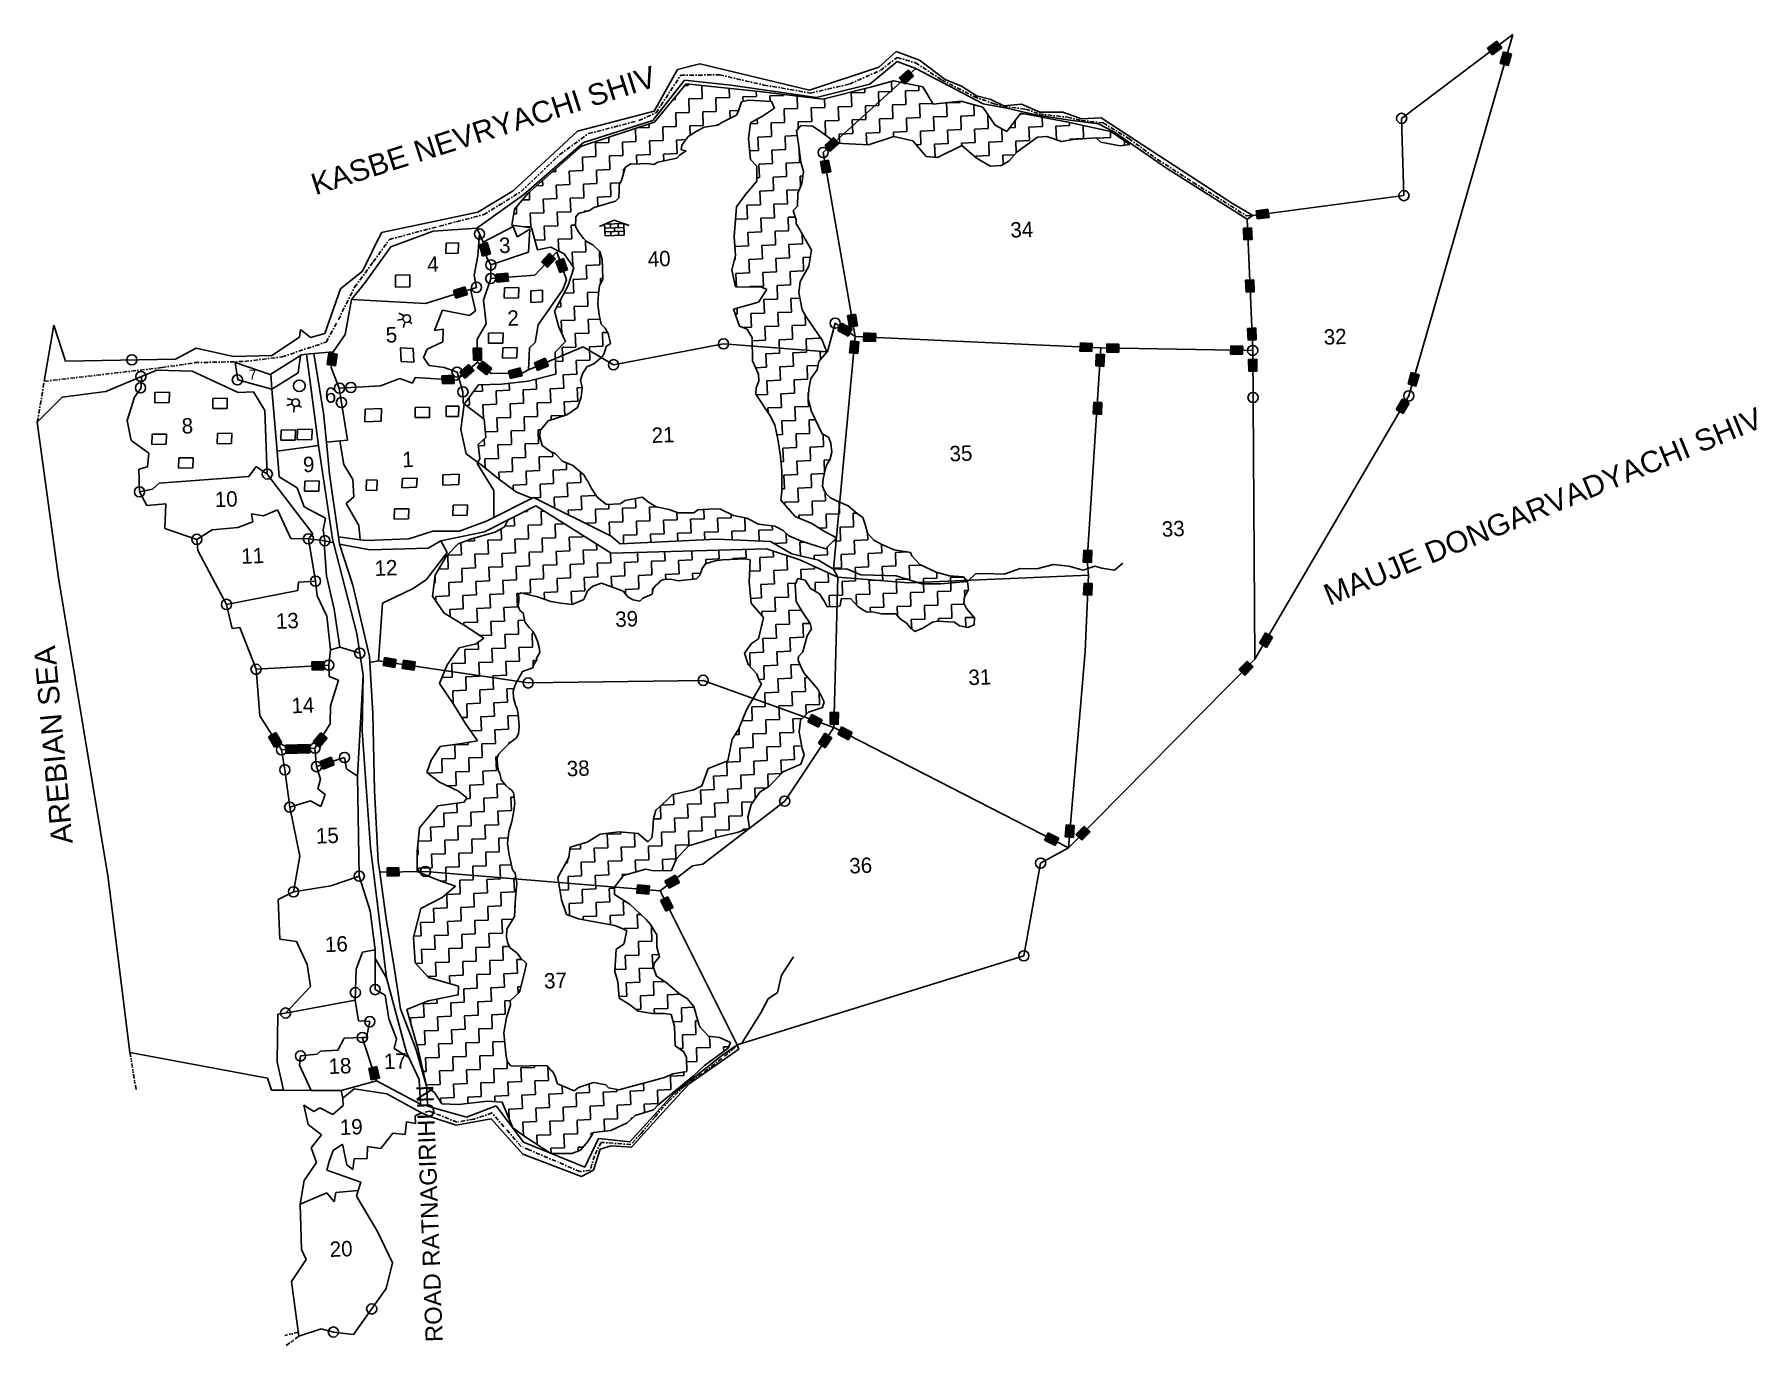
# Model space of a CAD drawing. Header units: metres. Extents: x 317461 to 319444, y 1889821 to 1891330.
import ezdxf

# ---------------------------------------------------------------- set-up
doc = ezdxf.new("R2010")
doc.units = ezdxf.units.M
doc.header["$MEASUREMENT"] = 0
doc.linetypes.add('DASHDOT', pattern=[1, 0.5, -0.25, 0, -0.25])
doc.linetypes.add('DIVIDE', pattern=[1.25, 0.5, -0.25, 0, -0.25, 0, -0.25])
for name, color, linetype in [('LINE_WATER', 4, 'Continuous'), ('OFF', 1, 'Continuous'), ('OTHERS', 1, 'Continuous'), ('POLY-ROAD', 30, 'Continuous'), ('POLY_HATCH', 12, 'Continuous'), ('POLY_PARCEL', 6, 'Continuous'), ('POLY_WATER', 4, 'Continuous'), ('SYM_WELL', 1, 'Continuous'), ('TEXT_MAPOUT', 7, 'Continuous'), ('TEXT_PARCEL', 7, 'Continuous'), ('V_BOUND_LINE', 7, 'Continuous'), ('V_BOUND_STREAM_LINE', 7, 'DASHDOT'), ('V_DIVIDE_LINE', 7, 'DIVIDE')]:
    doc.layers.add(name, color=color, linetype=linetype)
doc.styles.get("Standard").update_dxf_attribs({"font": 'arial.ttf'})
doc.styles.add('TEXT_MAP', font='KRDEV050.TTF')

msp = doc.modelspace()

# ---------------------------------------------------------------- texts
at = {"layer": 'TEXT_MAPOUT'}
for s, height, rotation, p in [('KASBE NEVRYACHI SHIV', 24.57, 17.7278, (317784.8, 1891145)), ('AREBIAN SEA', 24.57, 95.1197, (317505.5, 1890399.4)), ('ROAD RATNAGIRIHUN', 19.656, 92.1047, (317931.4, 1889825.3))]:
    msp.add_text(s, height=height, rotation=rotation, dxfattribs=at).set_placement(p)
at = {"layer": 'TEXT_MAPOUT', "ltscale": 10}
msp.add_text('MAUJE DONGARVADYACHI SHIV', height=24.57, rotation=22.4148, dxfattribs=at).set_placement((318951.9, 1890672.4))
at = {"layer": 'TEXT_PARCEL', "style": 'TEXT_MAP'}
for s, height, p in [('34', 17.69, (318585, 1891096.3)), ('3', 17.7, (317996.5, 1891078.4)), ('40', 17.69, (318167.6, 1891062.7)), ('4', 17.7, (317913.8, 1891056.7)), ('2', 17.7, (318006.1, 1890994.7)), ('5', 17.7, (317866.1, 1890975.4)), ('32', 17.69, (318945.7, 1890973)), ('7', 11.6, (317708.5, 1890932.7)), ('6', 17.7, (317795.9, 1890906)), ('8', 17.7, (317631.2, 1890870.6)), ('21', 17.69, (318172.1, 1890859.9)), ('9', 17.7, (317770.8, 1890826.2)), ('1', 17.7, (317885, 1890831.9)), ('35', 17.69, (318515, 1890838.7)), ('10', 17.69, (317669.3, 1890786)), ('33', 17.69, (318759.3, 1890751.9)), ('11', 17.69, (317699.7, 1890720.8)), ('12', 17.69, (317853.2, 1890706.8)), ('13', 17.69, (317739.6, 1890645.9)), ('39', 17.69, (318130.2, 1890648.1)), ('31', 17.69, (318536.7, 1890581.1)), ('14', 17.69, (317757.5, 1890548.7)), ('38', 17.69, (318074.4, 1890476.1)), ('15', 17.69, (317785.7, 1890398.7)), ('36', 17.69, (318399.6, 1890364.3)), ('16', 17.69, (317796.1, 1890273.8)), ('37', 17.69, (318048.3, 1890231.8)), ('18', 17.69, (317800.2, 1890133.5)), ('17', 17.69, (317864, 1890139)), ('19', 17.69, (317813.2, 1890063.3)), ('20', 17.69, (317801.6, 1889922.9))]:
    msp.add_text(s, height=height, rotation=2.1047, dxfattribs=at).set_placement(p)

# ---------------------------------------------------------------- hatches: boundary and pattern name
for points in [[(319150.4, 1891314.9), (319144.7, 1891322.5), (319133.8, 1891314.3), (319139.4, 1891306.7)], [(319148.6, 1891296.9), (319157.7, 1891294.3), (319161.5, 1891307.4), (319152.4, 1891310.1)], [(318456.8, 1891280.1), (318463.1, 1891273.1), (318473.3, 1891282.2), (318466.9, 1891289.3)], [(318387.4, 1891204.5), (318381.1, 1891211.5), (318371, 1891202.3), (318377.3, 1891195.3)], [(318368.6, 1891170.5), (318377.9, 1891172.1), (318375.5, 1891185.6), (318366.2, 1891184)], [(318882.4, 1891119.6), (318881.2, 1891128.9), (318867.6, 1891127.2), (318868.8, 1891117.8)], [(318853.5, 1891093.6), (318863, 1891094), (318862.4, 1891107.7), (318852.9, 1891107.3)], [(317977.2, 1891074.9), (317986.3, 1891077.5), (317982.6, 1891090.6), (317973.5, 1891088.1)], [(318045, 1891068.3), (318051.9, 1891061.8), (318061.3, 1891071.8), (318054.4, 1891078.3)], [(318066, 1891056.1), (318074.9, 1891059.3), (318070.3, 1891072.2), (318061.4, 1891069)], [(317943.7, 1891035.6), (317946.6, 1891026.6), (317959.7, 1891030.8), (317956.8, 1891039.8)], [(318007.1, 1891046.1), (318006.3, 1891055.6), (317992.7, 1891054.4), (317993.5, 1891045)], [(318864.9, 1891047.6), (318855.5, 1891047.2), (318856, 1891033.5), (318865.5, 1891033.9)], [(318406.4, 1891008.3), (318397.1, 1891006.7), (318399.5, 1890993.2), (318408.8, 1890994.8)], [(318398.1, 1890982.9), (318402.6, 1890991.2), (318390.5, 1890997.7), (318386, 1890989.4)], [(318429.5, 1890976.6), (318429.9, 1890986), (318416.2, 1890986.6), (318415.8, 1890977.2)], [(318858.4, 1890978.2), (318867.8, 1890978.6), (318867.2, 1890992.3), (318857.8, 1890991.9)], [(317809.8, 1890962.2), (317800.4, 1890963.6), (317798.5, 1890950.1), (317807.9, 1890948.7)], [(317966.7, 1890955.3), (317976.1, 1890955.4), (317975.9, 1890969.1), (317966.4, 1890968.9)], [(318399.7, 1890963.8), (318409.1, 1890962.9), (318410.4, 1890976.5), (318400.9, 1890977.4)], [(318665.3, 1890975.2), (318664.8, 1890965.8), (318678.5, 1890965.1), (318678.9, 1890974.6)], [(318682.9, 1890948.7), (318692.4, 1890948.1), (318693.1, 1890961.8), (318683.6, 1890962.3)], [(318709.5, 1890964.3), (318709.6, 1890973.8), (318695.9, 1890974), (318695.8, 1890964.6)], [(318851.9, 1890962), (318852.1, 1890971.4), (318838.4, 1890971.7), (318838.2, 1890962.2)], [(317967.5, 1890943.2), (317961.3, 1890950.3), (317950.9, 1890941.4), (317957.1, 1890934.2)], [(317977.2, 1890954.2), (317971.1, 1890946.9), (317981.7, 1890938.2), (317987.7, 1890945.5)], [(318022.7, 1890937.4), (318020.4, 1890946.6), (318007.1, 1890943.1), (318009.5, 1890934)], [(318036.8, 1890952.1), (318040.4, 1890943.4), (318053.1, 1890948.7), (318049.4, 1890957.4)], [(318868.4, 1890956.3), (318858.9, 1890956.2), (318859, 1890942.5), (318868.5, 1890942.6)], [(319055.2, 1890938.5), (319046.2, 1890941.1), (319042.4, 1890928), (319051.5, 1890925.3)], [(317944.6, 1890928.5), (317944.2, 1890938), (317930.5, 1890937.3), (317931, 1890927.9)], [(318690.1, 1890906.6), (318680.7, 1890907.1), (318679.9, 1890893.4), (318689.4, 1890892.9)], [(319028.7, 1890898.5), (319036.9, 1890893.8), (319043.8, 1890905.6), (319035.6, 1890910.3)], [(318678.6, 1890736), (318669.1, 1890736.4), (318668.5, 1890722.7), (318677.9, 1890722.3)], [(318678.9, 1890698.3), (318669.5, 1890698.7), (318668.8, 1890685.1), (318678.3, 1890684.6)], [(318886.5, 1890636.4), (318878.4, 1890641.2), (318871.5, 1890629.4), (318879.6, 1890624.6)], [(317780.8, 1890608.1), (317781, 1890598.6), (317794.6, 1890598.8), (317794.5, 1890608.2)], [(317864.4, 1890613.1), (317862.8, 1890603.8), (317876.3, 1890601.5), (317877.9, 1890610.8)], [(317898.4, 1890598.5), (317899.8, 1890607.9), (317886.2, 1890609.9), (317884.8, 1890600.5)], [(318847.7, 1890599.1), (318854.5, 1890592.4), (318864.1, 1890602.1), (318857.3, 1890608.8)], [(318363.9, 1890532.8), (318368.2, 1890541.2), (318356, 1890547.5), (318351.7, 1890539.1)], [(318386.9, 1890549.7), (318377.4, 1890550), (318377.1, 1890536.3), (318386.5, 1890536)], [(317737.8, 1890509.9), (317746, 1890514.6), (317739.1, 1890526.5), (317730.9, 1890521.7)], [(317798.2, 1890520.3), (317791, 1890526.4), (317782.2, 1890515.9), (317789.5, 1890509.8)], [(318363.7, 1890514.3), (318371.6, 1890509.1), (318379.1, 1890520.5), (318371.2, 1890525.7)], [(318398.3, 1890518.4), (318402.6, 1890526.8), (318390.5, 1890533.1), (318386.2, 1890524.7)], [(317764.5, 1890502.8), (317764.2, 1890512.3), (317750.5, 1890511.9), (317750.8, 1890502.4)], [(317778.4, 1890503.4), (317778.1, 1890512.9), (317764.5, 1890512.5), (317764.7, 1890503)], [(317806.3, 1890489.5), (317802.8, 1890498.3), (317790.1, 1890493.2), (317793.6, 1890484.4)], [(318628.3, 1890411.2), (318624, 1890402.8), (318636.1, 1890396.6), (318640.5, 1890405)], [(318658.3, 1890419.5), (318648.8, 1890420.2), (318647.8, 1890406.6), (318657.3, 1890405.9)], [(318676.6, 1890412.4), (318669.8, 1890419), (318660.2, 1890409.3), (318666.9, 1890402.7)], [(317881.2, 1890361.5), (317881, 1890371), (317867.3, 1890370.8), (317867.5, 1890361.3)], [(318168.4, 1890340.6), (318169.2, 1890350), (318155.6, 1890351.2), (318154.8, 1890341.7)], [(318203.7, 1890354.1), (318199, 1890362.4), (318187.1, 1890355.6), (318191.8, 1890347.4)], [(318188.3, 1890320.8), (318196.7, 1890325.1), (318190.6, 1890337.3), (318182.1, 1890333.1)], [(317855.5, 1890142), (317846.3, 1890140), (317849.1, 1890126.7), (317858.4, 1890128.6)]]:
    msp.add_hatch(color=256).paths.add_polyline_path(points)

# ---------------------------------------------------------------- linework, layer by layer
for p, q in [((319133.8, 1891314.3), (319144.7, 1891322.5)), ((319144.7, 1891322.5), (319150.4, 1891314.9)), ((319139.4, 1891306.7), (319133.8, 1891314.3)), ((319150.4, 1891314.9), (319139.4, 1891306.7)), ((319148.6, 1891296.9), (319152.4, 1891310.1)), ((319157.7, 1891294.3), (319148.6, 1891296.9)), ((319152.4, 1891310.1), (319161.5, 1891307.4)), ((319161.5, 1891307.4), (319157.7, 1891294.3)), ((318456.8, 1891280.1), (318466.9, 1891289.3)), ((318463.1, 1891273.1), (318456.8, 1891280.1)), ((318473.3, 1891282.2), (318463.1, 1891273.1)), ((318466.9, 1891289.3), (318473.3, 1891282.2)), ((318371, 1891202.3), (318381.1, 1891211.5)), ((318377.3, 1891195.3), (318371, 1891202.3)), ((318387.4, 1891204.5), (318377.3, 1891195.3)), ((318381.1, 1891211.5), (318387.4, 1891204.5)), ((318366.2, 1891184), (318375.5, 1891185.6)), ((318368.6, 1891170.5), (318366.2, 1891184)), ((318375.5, 1891185.6), (318377.9, 1891172.1)), ((318377.9, 1891172.1), (318368.6, 1891170.5)), ((318867.6, 1891127.2), (318881.2, 1891128.9)), ((318868.8, 1891117.8), (318867.6, 1891127.2)), ((318882.4, 1891119.6), (318868.8, 1891117.8)), ((318881.2, 1891128.9), (318882.4, 1891119.6)), ((318128.6, 1891116.6), (318111.9, 1891109.1)), ((318139.8, 1891112.5), (318117.7, 1891111.7)), ((318117.7, 1891111.7), (318118.2, 1891098.5)), ((318140, 1891108.1), (318117.9, 1891107.3)), ((318118.1, 1891102.9), (318140.2, 1891103.7)), ((318118.2, 1891098.5), (318140.3, 1891099.3)), ((318124.4, 1891112), (318124.5, 1891107.5)), ((318124.7, 1891103.1), (318124.8, 1891098.7)), ((318128.6, 1891116.6), (318145.8, 1891110.4)), ((318129.1, 1891103.3), (318128.9, 1891107.7)), ((318133.4, 1891107.9), (318133.2, 1891112.3)), ((318133.7, 1891099), (318133.5, 1891103.5)), ((318140.3, 1891099.3), (318139.8, 1891112.5)), ((318852.9, 1891107.3), (318862.4, 1891107.7)), ((318853.5, 1891093.6), (318852.9, 1891107.3)), ((318862.4, 1891107.7), (318863, 1891094)), ((317973.5, 1891088.1), (317982.6, 1891090.6)), ((317977.2, 1891074.9), (317973.5, 1891088.1)), ((317982.6, 1891090.6), (317986.3, 1891077.5)), ((318863, 1891094), (318853.5, 1891093.6)), ((317986.3, 1891077.5), (317977.2, 1891074.9)), ((318045, 1891068.3), (318054.4, 1891078.3)), ((318051.9, 1891061.8), (318045, 1891068.3)), ((318061.3, 1891071.8), (318051.9, 1891061.8)), ((318054.4, 1891078.3), (318061.3, 1891071.8)), ((318061.4, 1891069), (318070.3, 1891072.2)), ((318066, 1891056.1), (318061.4, 1891069)), ((318074.9, 1891059.3), (318066, 1891056.1)), ((318070.3, 1891072.2), (318074.9, 1891059.3)), ((317943.7, 1891035.6), (317956.8, 1891039.8)), ((317956.8, 1891039.8), (317959.7, 1891030.8)), ((317992.7, 1891054.4), (318006.3, 1891055.6)), ((317993.5, 1891045), (317992.7, 1891054.4)), ((318007.1, 1891046.1), (317993.5, 1891045)), ((318006.3, 1891055.6), (318007.1, 1891046.1)), ((318855.5, 1891047.2), (318864.9, 1891047.6)), ((318856, 1891033.5), (318855.5, 1891047.2)), ((318864.9, 1891047.6), (318865.5, 1891033.9)), ((317946.6, 1891026.6), (317943.7, 1891035.6)), ((317959.7, 1891030.8), (317946.6, 1891026.6)), ((318865.5, 1891033.9), (318856, 1891033.5)), ((318397.1, 1891006.7), (318406.4, 1891008.3)), ((318399.5, 1890993.2), (318397.1, 1891006.7)), ((318406.4, 1891008.3), (318408.8, 1890994.8)), ((318386, 1890989.4), (318390.5, 1890997.7)), ((318398.1, 1890982.9), (318386, 1890989.4)), ((318390.5, 1890997.7), (318402.6, 1890991.2)), ((318402.6, 1890991.2), (318398.1, 1890982.9)), ((318408.8, 1890994.8), (318399.5, 1890993.2)), ((318415.8, 1890977.2), (318416.2, 1890986.6)), ((318416.2, 1890986.6), (318429.9, 1890986)), ((318429.9, 1890986), (318429.5, 1890976.6)), ((318857.8, 1890991.9), (318867.2, 1890992.3)), ((318858.4, 1890978.2), (318857.8, 1890991.9)), ((318867.2, 1890992.3), (318867.8, 1890978.6)), ((317798.5, 1890950.1), (317800.4, 1890963.6)), ((317800.4, 1890963.6), (317809.8, 1890962.2)), ((317809.8, 1890962.2), (317807.9, 1890948.7)), ((317966.4, 1890968.9), (317975.9, 1890969.1)), ((317966.7, 1890955.3), (317966.4, 1890968.9)), ((317975.9, 1890969.1), (317976.1, 1890955.4)), ((318399.7, 1890963.8), (318400.9, 1890977.4)), ((318409.1, 1890962.9), (318399.7, 1890963.8)), ((318400.9, 1890977.4), (318410.4, 1890976.5)), ((318410.4, 1890976.5), (318409.1, 1890962.9)), ((318429.5, 1890976.6), (318415.8, 1890977.2)), ((318664.8, 1890965.8), (318665.3, 1890975.2)), ((318678.5, 1890965.1), (318664.8, 1890965.8)), ((318665.3, 1890975.2), (318678.9, 1890974.6)), ((318678.9, 1890974.6), (318678.5, 1890965.1)), ((318682.9, 1890948.7), (318683.6, 1890962.3)), ((318683.6, 1890962.3), (318693.1, 1890961.8)), ((318693.1, 1890961.8), (318692.4, 1890948.1)), ((318695.8, 1890964.6), (318695.9, 1890974)), ((318709.5, 1890964.3), (318695.8, 1890964.6)), ((318695.9, 1890974), (318709.6, 1890973.8)), ((318709.6, 1890973.8), (318709.5, 1890964.3)), ((318838.2, 1890962.2), (318838.4, 1890971.7)), ((318851.9, 1890962), (318838.2, 1890962.2)), ((318838.4, 1890971.7), (318852.1, 1890971.4)), ((318852.1, 1890971.4), (318851.9, 1890962)), ((318867.8, 1890978.6), (318858.4, 1890978.2)), ((317807.9, 1890948.7), (317798.5, 1890950.1)), ((317950.9, 1890941.4), (317961.3, 1890950.3)), ((317957.1, 1890934.2), (317950.9, 1890941.4)), ((317967.5, 1890943.2), (317957.1, 1890934.2)), ((317961.3, 1890950.3), (317967.5, 1890943.2)), ((317976.1, 1890955.4), (317966.7, 1890955.3)), ((317971.1, 1890946.9), (317977.2, 1890954.2)), ((317981.7, 1890938.2), (317971.1, 1890946.9)), ((317977.2, 1890954.2), (317987.7, 1890945.5)), ((317987.7, 1890945.5), (317981.7, 1890938.2)), ((318007.1, 1890943.1), (318020.4, 1890946.6)), ((318009.5, 1890934), (318007.1, 1890943.1)), ((318020.4, 1890946.6), (318022.7, 1890937.4)), ((318036.8, 1890952.1), (318049.4, 1890957.4)), ((318040.4, 1890943.4), (318036.8, 1890952.1)), ((318053.1, 1890948.7), (318040.4, 1890943.4)), ((318049.4, 1890957.4), (318053.1, 1890948.7)), ((318692.4, 1890948.1), (318682.9, 1890948.7)), ((318858.9, 1890956.2), (318868.4, 1890956.3)), ((318859, 1890942.5), (318858.9, 1890956.2)), ((318868.5, 1890942.6), (318859, 1890942.5)), ((318868.4, 1890956.3), (318868.5, 1890942.6)), ((319042.4, 1890928), (319046.2, 1890941.1)), ((319046.2, 1890941.1), (319055.2, 1890938.5)), ((317930.5, 1890937.3), (317944.2, 1890938)), ((317931, 1890927.9), (317930.5, 1890937.3)), ((317944.6, 1890928.5), (317931, 1890927.9)), ((317944.2, 1890938), (317944.6, 1890928.5)), ((318022.7, 1890937.4), (318009.5, 1890934)), ((319051.5, 1890925.3), (319042.4, 1890928)), ((319055.2, 1890938.5), (319051.5, 1890925.3)), ((318679.9, 1890893.4), (318680.7, 1890907.1)), ((318680.7, 1890907.1), (318690.1, 1890906.6)), ((318690.1, 1890906.6), (318689.4, 1890892.9)), ((319028.7, 1890898.5), (319035.6, 1890910.3)), ((319035.6, 1890910.3), (319043.8, 1890905.6)), ((319043.8, 1890905.6), (319036.9, 1890893.8)), ((318689.4, 1890892.9), (318679.9, 1890893.4)), ((319036.9, 1890893.8), (319028.7, 1890898.5)), ((318668.5, 1890722.7), (318669.1, 1890736.4)), ((318677.9, 1890722.3), (318668.5, 1890722.7)), ((318669.1, 1890736.4), (318678.6, 1890736)), ((318678.6, 1890736), (318677.9, 1890722.3)), ((318668.8, 1890685.1), (318669.5, 1890698.7)), ((318678.3, 1890684.6), (318668.8, 1890685.1)), ((318669.5, 1890698.7), (318678.9, 1890698.3)), ((318678.9, 1890698.3), (318678.3, 1890684.6)), ((318871.5, 1890629.4), (318878.4, 1890641.2)), ((318879.6, 1890624.6), (318871.5, 1890629.4)), ((318878.4, 1890641.2), (318886.5, 1890636.4)), ((318886.5, 1890636.4), (318879.6, 1890624.6)), ((317780.8, 1890608.1), (317794.5, 1890608.2)), ((317781, 1890598.6), (317780.8, 1890608.1)), ((317794.5, 1890608.2), (317794.6, 1890598.8)), ((317862.8, 1890603.8), (317864.4, 1890613.1)), ((317876.3, 1890601.5), (317862.8, 1890603.8)), ((317864.4, 1890613.1), (317877.9, 1890610.8)), ((317877.9, 1890610.8), (317876.3, 1890601.5)), ((317884.8, 1890600.5), (317886.2, 1890609.9)), ((317886.2, 1890609.9), (317899.8, 1890607.9)), ((317899.8, 1890607.9), (317898.4, 1890598.5)), ((318847.7, 1890599.1), (318857.3, 1890608.8)), ((318857.3, 1890608.8), (318864.1, 1890602.1)), ((317794.6, 1890598.8), (317781, 1890598.6)), ((317898.4, 1890598.5), (317884.8, 1890600.5)), ((318854.5, 1890592.4), (318847.7, 1890599.1)), ((318864.1, 1890602.1), (318854.5, 1890592.4)), ((318351.7, 1890539.1), (318356, 1890547.5)), ((318356, 1890547.5), (318368.2, 1890541.2)), ((318377.1, 1890536.3), (318377.4, 1890550)), ((318377.4, 1890550), (318386.9, 1890549.7)), ((318386.9, 1890549.7), (318386.5, 1890536)), ((317730.9, 1890521.7), (317739.1, 1890526.5)), ((317739.1, 1890526.5), (317746, 1890514.6)), ((317782.2, 1890515.9), (317791, 1890526.4)), ((317791, 1890526.4), (317798.2, 1890520.3)), ((318363.9, 1890532.8), (318351.7, 1890539.1)), ((318363.7, 1890514.3), (318371.2, 1890525.7)), ((318368.2, 1890541.2), (318363.9, 1890532.8)), ((318371.2, 1890525.7), (318379.1, 1890520.5)), ((318386.5, 1890536), (318377.1, 1890536.3)), ((318386.2, 1890524.7), (318390.5, 1890533.1)), ((318398.3, 1890518.4), (318386.2, 1890524.7)), ((318390.5, 1890533.1), (318402.6, 1890526.8)), ((318402.6, 1890526.8), (318398.3, 1890518.4)), ((317737.8, 1890509.9), (317730.9, 1890521.7)), ((317746, 1890514.6), (317737.8, 1890509.9)), ((317750.5, 1890511.9), (317764.2, 1890512.3)), ((317750.8, 1890502.4), (317750.5, 1890511.9)), ((317764.2, 1890512.3), (317764.5, 1890502.8)), ((317764.5, 1890512.5), (317778.1, 1890512.9)), ((317764.7, 1890503), (317764.5, 1890512.5)), ((317778.1, 1890512.9), (317778.4, 1890503.4)), ((317789.5, 1890509.8), (317782.2, 1890515.9)), ((317798.2, 1890520.3), (317789.5, 1890509.8)), ((318371.6, 1890509.1), (318363.7, 1890514.3)), ((318379.1, 1890520.5), (318371.6, 1890509.1)), ((317764.5, 1890502.8), (317750.8, 1890502.4)), ((317778.4, 1890503.4), (317764.7, 1890503)), ((317790.1, 1890493.2), (317802.8, 1890498.3)), ((317793.6, 1890484.4), (317790.1, 1890493.2)), ((317806.3, 1890489.5), (317793.6, 1890484.4)), ((317802.8, 1890498.3), (317806.3, 1890489.5)), ((318624, 1890402.8), (318628.3, 1890411.2)), ((318628.3, 1890411.2), (318640.5, 1890405)), ((318640.5, 1890405), (318636.1, 1890396.6)), ((318647.8, 1890406.6), (318648.8, 1890420.2)), ((318657.3, 1890405.9), (318647.8, 1890406.6)), ((318648.8, 1890420.2), (318658.3, 1890419.5)), ((318658.3, 1890419.5), (318657.3, 1890405.9)), ((318660.2, 1890409.3), (318669.8, 1890419)), ((318666.9, 1890402.7), (318660.2, 1890409.3)), ((318676.6, 1890412.4), (318666.9, 1890402.7)), ((318669.8, 1890419), (318676.6, 1890412.4)), ((318636.1, 1890396.6), (318624, 1890402.8)), ((317867.3, 1890370.8), (317881, 1890371)), ((317867.5, 1890361.3), (317867.3, 1890370.8)), ((317881, 1890371), (317881.2, 1890361.5)), ((317881.2, 1890361.5), (317867.5, 1890361.3)), ((318154.8, 1890341.7), (318155.6, 1890351.2)), ((318155.6, 1890351.2), (318169.2, 1890350)), ((318169.2, 1890350), (318168.4, 1890340.6)), ((318187.1, 1890355.6), (318199, 1890362.4)), ((318191.8, 1890347.4), (318187.1, 1890355.6)), ((318203.7, 1890354.1), (318191.8, 1890347.4)), ((318199, 1890362.4), (318203.7, 1890354.1)), ((318168.4, 1890340.6), (318154.8, 1890341.7)), ((318182.1, 1890333.1), (318190.6, 1890337.3)), ((318188.3, 1890320.8), (318182.1, 1890333.1)), ((318190.6, 1890337.3), (318196.7, 1890325.1)), ((318196.7, 1890325.1), (318188.3, 1890320.8)), ((317846.3, 1890140), (317855.5, 1890142)), ((317849.1, 1890126.7), (317846.3, 1890140)), ((317858.4, 1890128.6), (317849.1, 1890126.7)), ((317855.5, 1890142), (317858.4, 1890128.6))]:
    msp.add_line(p, q)
for centre, radius in [((319035, 1891233.6), 5.85), ((318369.2, 1891194.4), 5.85), ((319037.7, 1891144.7), 5.85), ((317973.7, 1891100.5), 5.85), ((317986.8, 1891064.9), 5.85), ((317970.2, 1891039.1), 5.85), ((317986.6, 1891049.2), 5.85), ((318383, 1890997.8), 5.85), ((318254.5, 1890974), 5.85), ((317573.5, 1890955.6), 5.85), ((318863.6, 1890966.5), 5.85), ((317584, 1890936.4), 5.85), ((317947.8, 1890941.4), 5.85), ((318128, 1890950), 5.85), ((317583.5, 1890923.4), 5.85), ((317695, 1890932.6), 5.85), ((317766.3, 1890925.7), 6.67), ((317812.6, 1890923), 5.85), ((317825.6, 1890923.8), 5.85), ((317954.6, 1890918.9), 5.85), ((317814.7, 1890906.5), 5.85), ((318864, 1890912.3), 5.85), ((319043.3, 1890914.1), 5.85), ((317729.4, 1890824.2), 5.85), ((317582.4, 1890803.6), 5.85), ((317648.3, 1890749), 5.85), ((317776.7, 1890749.6), 5.85), ((317795.7, 1890747.4), 5.85), ((317785, 1890700.8), 5.85), ((317682.4, 1890674.1), 5.85), ((317835.8, 1890617.9), 5.85), ((317716.5, 1890599.4), 5.85), ((317800.1, 1890604.1), 5.85), ((318029.7, 1890583.7), 5.85), ((318231.1, 1890586.7), 5.85), ((317745.8, 1890506.8), 5.85), ((317784.3, 1890508.6), 5.85), ((317749.7, 1890483.7), 5.85), ((317786.1, 1890487.4), 5.85), ((317818.2, 1890497.8), 5.85), ((317755.2, 1890440.7), 5.85), ((318325, 1890447.6), 5.85), ((317835.3, 1890361.2), 5.85), ((317911.6, 1890366.7), 5.85), ((318619.5, 1890376.3), 5.85), ((317759.6, 1890343.2), 5.85), ((318600.2, 1890269.5), 5.85), ((317830.8, 1890227.2), 5.85), ((317853.6, 1890230.7), 5.85), ((317750.5, 1890203.7), 5.85), ((317847.5, 1890193.8), 5.85), ((317838.8, 1890175.5), 5.85), ((317767.7, 1890154.3), 5.85), ((317849.6, 1889863.1), 5.85), ((317805.5, 1889836.5), 5.85)]:
    msp.add_circle(centre, radius)
at = {"layer": 'LINE_WATER'}
for p, q in [((317963.5, 1891037), (317969.2, 1891012.2)), ((317931.1, 1891012.8), (317921.8, 1890989.6)), ((317962.2, 1891006.6), (317931.1, 1891012.8)), ((317969.2, 1891012.2), (317962.2, 1891006.6)), ((317921.8, 1890989.6), (317931.9, 1890990.8)), ((317931.9, 1890990.8), (317931.3, 1890976.3)), ((317913.5, 1890968.1), (317909.3, 1890958.4)), ((317931.3, 1890976.3), (317913.5, 1890968.1)), ((317909.3, 1890958.4), (317915.7, 1890949)), ((317915.7, 1890949), (317933, 1890947)), ((317933, 1890947), (317947.8, 1890941.4)), ((317947.8, 1890941.4), (317954.6, 1890918.9)), ((317954.6, 1890918.9), (317955, 1890905.8)), ((317955, 1890905.8), (317978.9, 1890887.5)), ((317978.9, 1890887.5), (317980.8, 1890866.4)), ((317980.8, 1890866.4), (317972, 1890858.1)), ((317974.1, 1890841.5), (317971, 1890836.3)), ((317972, 1890858.1), (317974.1, 1890841.5)), ((317971, 1890836.3), (317990.2, 1890805.4)), ((317990.2, 1890805.4), (317990.3, 1890774.1)), ((318396, 1890715), (318381, 1890714.8)), ((318412.6, 1890708), (318396, 1890715)), ((318427.3, 1890707.7), (318412.6, 1890708)), ((318453.4, 1890707.1), (318427.3, 1890707.7)), ((318482.7, 1890697.9), (318453.4, 1890707.1)), ((318544.7, 1890709.2), (318535.4, 1890700.3)), ((318554.1, 1890709.6), (318544.7, 1890709.2)), ((318577.6, 1890709.1), (318554.1, 1890709.6)), ((318596.1, 1890715.4), (318577.6, 1890709.1)), ((318615.3, 1890715.2), (318596.1, 1890715.4)), ((318634.3, 1890720), (318615.3, 1890715.2)), ((318652, 1890718), (318634.3, 1890720)), ((318668.6, 1890713.4), (318652, 1890718)), ((318682.1, 1890718), (318668.6, 1890713.4)), ((318689.8, 1890715.8), (318682.1, 1890718)), ((318704.6, 1890713.6), (318689.8, 1890715.8)), ((318714.1, 1890721.4), (318704.6, 1890713.6)), ((318504.4, 1890697.6), (318482.7, 1890697.9)), ((318535.4, 1890700.3), (318504.4, 1890697.6)), ((318321.1, 1890247.4), (318334.9, 1890268.6)), ((318316.5, 1890227.3), (318321.1, 1890247.4)), ((318305.8, 1890219.9), (318316.5, 1890227.3)), ((318297.6, 1890203.8), (318305.8, 1890219.9)), ((318275.5, 1890168.9), (318297.6, 1890203.8))]:
    msp.add_line(p, q, dxfattribs=at)
at = {"layer": 'OFF'}
for p, q in [((317472.8, 1890931), (317483.6, 1890995.4)), ((317779.2, 1890981.2), (317767.6, 1890990.7)), ((317816.3, 1890105.8), (317814.5, 1890114.6)), ((317816.9, 1890097.2), (317816.3, 1890105.8)), ((317916.5, 1890084.6), (317907.1, 1890089))]:
    msp.add_line(p, q, dxfattribs=at)
at = {"layer": 'OTHERS'}
for p, q in [((317935, 1891078), (317935.3, 1891089.8)), ((317935.3, 1891089.8), (317949.4, 1891090.2)), ((317949.4, 1891090.2), (317949.1, 1891078.4)), ((317949.1, 1891078.4), (317935, 1891078)), ((317876.9, 1891053.2), (317893.4, 1891053.5)), ((317876.9, 1891039.4), (317876.9, 1891053.2)), ((317893.5, 1891039.7), (317876.9, 1891039.4)), ((317893.4, 1891053.5), (317893.5, 1891039.7)), ((318002.1, 1891026.8), (318002.3, 1891038.6)), ((318018.6, 1891027.1), (318002.1, 1891026.8)), ((318002.3, 1891038.6), (318018.9, 1891038.8)), ((318018.9, 1891038.8), (318018.6, 1891027.1)), ((318032.8, 1891021.6), (318032.9, 1891035.2)), ((318046.2, 1891022.3), (318032.8, 1891021.6)), ((318032.9, 1891035.2), (318046.3, 1891035.9)), ((318046.3, 1891035.9), (318046.2, 1891022.3)), ((317983.9, 1890974.7), (317984.2, 1890986.4)), ((317984.2, 1890986.4), (318000.8, 1890986.7)), ((318000.8, 1890986.7), (318000.5, 1890974.9)), ((317882.8, 1890969.4), (317897.2, 1890968.6)), ((317883.7, 1890953.9), (317882.8, 1890969.4)), ((317897.2, 1890968.6), (317898.2, 1890953)), ((318000.5, 1890974.9), (317983.9, 1890974.7)), ((318000.1, 1890957.6), (318000.4, 1890969.4)), ((318000.4, 1890969.4), (318016.9, 1890969.7)), ((318016.9, 1890969.7), (318016.7, 1890957.9)), ((317898.2, 1890953), (317883.7, 1890953.9)), ((318016.7, 1890957.9), (318000.1, 1890957.6)), ((317599.8, 1890906.2), (317600.1, 1890918)), ((317616.4, 1890906.5), (317599.8, 1890906.2)), ((317600.1, 1890918), (317616.7, 1890918.3)), ((317616.7, 1890918.3), (317616.4, 1890906.5)), ((317666.6, 1890899.5), (317666.9, 1890911.2)), ((317666.9, 1890911.2), (317683.4, 1890911.5)), ((317683.4, 1890911.5), (317683.2, 1890899.7)), ((317899.5, 1890889.1), (317899.8, 1890900.8)), ((317899.8, 1890900.8), (317916.3, 1890901.1)), ((317916.3, 1890901.1), (317916.1, 1890889.3)), ((317935.2, 1890890.4), (317935.5, 1890902.2)), ((317935.5, 1890902.2), (317949.9, 1890902.3)), ((317949.9, 1890902.3), (317949.6, 1890890.6)), ((317683.2, 1890899.7), (317666.6, 1890899.5)), ((317841.8, 1890884.4), (317842, 1890898.9)), ((317860.5, 1890885), (317841.8, 1890884.4)), ((317842, 1890898.9), (317860.7, 1890899.5)), ((317860.7, 1890899.5), (317860.5, 1890885)), ((317916.1, 1890889.3), (317899.5, 1890889.1)), ((317949.6, 1890890.6), (317935.2, 1890890.4)), ((317596.7, 1890858.1), (317596.9, 1890869.9)), ((317596.9, 1890869.9), (317613.5, 1890870.2)), ((317613.5, 1890870.2), (317613.2, 1890858.4)), ((317671.8, 1890859), (317672.1, 1890870.8)), ((317672.1, 1890870.8), (317688.6, 1890871.1)), ((317688.6, 1890871.1), (317688.3, 1890859.3)), ((317745, 1890863), (317745.3, 1890874.7)), ((317761.5, 1890863.2), (317745, 1890863)), ((317745.3, 1890874.7), (317761.8, 1890875)), ((317761.8, 1890875), (317761.5, 1890863.2)), ((317764, 1890863.7), (317764.3, 1890875.4)), ((317780.6, 1890863.9), (317764, 1890863.7)), ((317764.3, 1890875.4), (317780.9, 1890875.7)), ((317780.9, 1890875.7), (317780.6, 1890863.9)), ((317613.2, 1890858.4), (317596.7, 1890858.1)), ((317627.2, 1890830.9), (317627.5, 1890842.7)), ((317627.5, 1890842.7), (317644.1, 1890843)), ((317644.1, 1890843), (317643.8, 1890831.2)), ((317688.3, 1890859.3), (317671.8, 1890859)), ((317643.8, 1890831.2), (317627.2, 1890830.9)), ((317931.3, 1890811.5), (317931.6, 1890823.3)), ((317931.6, 1890823.3), (317950.3, 1890823.9)), ((317950.3, 1890823.9), (317950, 1890812.1)), ((317772.4, 1890804.3), (317772.7, 1890816.1)), ((317788.9, 1890804.5), (317772.4, 1890804.3)), ((317772.7, 1890816.1), (317789.2, 1890816.3)), ((317789.2, 1890816.3), (317788.9, 1890804.5)), ((317843.2, 1890805.6), (317843.5, 1890817.4)), ((317855.6, 1890805.2), (317843.2, 1890805.6)), ((317843.5, 1890817.4), (317855.9, 1890817)), ((317855.9, 1890817), (317855.6, 1890805.2)), ((317884.2, 1890808.3), (317884.9, 1890819)), ((317901.1, 1890809), (317884.2, 1890808.3)), ((317884.9, 1890819), (317901.8, 1890819.6)), ((317901.8, 1890819.6), (317901.1, 1890809)), ((317950, 1890812.1), (317931.3, 1890811.5)), ((317875.4, 1890772.3), (317875.7, 1890784.1)), ((317875.7, 1890784.1), (317892.3, 1890784.3)), ((317892.3, 1890784.3), (317892, 1890772.6)), ((317943.1, 1890776.6), (317943.3, 1890788.4)), ((317943.3, 1890788.4), (317959.9, 1890788.7)), ((317959.9, 1890788.7), (317959.6, 1890776.9)), ((317892, 1890772.6), (317875.4, 1890772.3)), ((317959.6, 1890776.9), (317943.1, 1890776.6))]:
    msp.add_line(p, q, dxfattribs=at)
at = {"layer": 'POLY-ROAD'}
for p, q in [((317801.1, 1890824.1), (317797.4, 1890861)), ((317788.3, 1890856.9), (317804.5, 1890749.7)), ((317811.5, 1890751.9), (317801.1, 1890824.1)), ((317804.5, 1890749.7), (317805.7, 1890744.9)), ((317805.7, 1890744.9), (317832.4, 1890640.8)), ((317812.7, 1890743.5), (317811.5, 1890751.9)), ((317827.7, 1890696.2), (317812.7, 1890743.5)), ((317847, 1890614.1), (317827.7, 1890696.2)), ((317832.4, 1890640.8), (317835.8, 1890617.9)), ((317835.8, 1890617.9), (317839.6, 1890592.5)), ((317847.4, 1890607.2), (317847, 1890614.1)), ((317850.9, 1890548.7), (317847.4, 1890607.2)), ((317839.6, 1890592.5), (317838.5, 1890528.7)), ((317852.7, 1890460), (317850.9, 1890548.7)), ((317838.5, 1890528.7), (317848.3, 1890394.3)), ((317857.2, 1890378), (317852.7, 1890460)), ((317848.3, 1890394.3), (317866.8, 1890244.2)), ((317858.9, 1890365.9), (317857.2, 1890378)), ((317866.4, 1890312.2), (317858.9, 1890365.9)), ((317875.9, 1890254), (317866.4, 1890312.2)), ((317882.6, 1890208.7), (317875.9, 1890254)), ((317866.8, 1890244.2), (317889.8, 1890158.1)), ((317900.6, 1890161.5), (317882.6, 1890208.7)), ((317889.8, 1890158.1), (317892.5, 1890152.5)), ((317892.5, 1890152.5), (317904.3, 1890127.3)), ((317913.2, 1890118.2), (317900.6, 1890161.5)), ((317904.3, 1890127.3), (317905.6, 1890099)), ((317913.7, 1890096.4), (317913.2, 1890118.2))]:
    msp.add_line(p, q, dxfattribs=at)
at = {"layer": 'POLY_HATCH'}
for p, q in [((318175, 1891229.4), (318211.4, 1891273.2)), ((318211.4, 1891273.2), (318295.7, 1891264.4)), ((318295.7, 1891264.4), (318369, 1891255.6)), ((318369, 1891255.6), (318423.7, 1891269.6)), ((318423.7, 1891269.6), (318450, 1891276.7)), ((318450, 1891276.7), (318483.9, 1891269.9)), ((318483.9, 1891269.9), (318495.9, 1891249.8)), ((318252.6, 1891228.9), (318269.6, 1891237.4)), ((318269.6, 1891237.4), (318271.7, 1891242.2)), ((318271.7, 1891242.2), (318275.3, 1891252.5)), ((318275.3, 1891252.5), (318283.1, 1891254.4)), ((318283.1, 1891254.4), (318309.8, 1891253)), ((318313.2, 1891245.3), (318299.4, 1891236.2)), ((318309.8, 1891253), (318313.2, 1891245.3)), ((318495.9, 1891249.8), (318527.6, 1891253.3)), ((318527.6, 1891253.3), (318552.9, 1891246.6)), ((318552.9, 1891246.6), (318567.3, 1891225.7)), ((318592.8, 1891234.7), (318596.7, 1891239.6)), ((318596.7, 1891239.6), (318651.4, 1891229.2)), ((318091.1, 1891201.5), (318175, 1891229.4)), ((318214, 1891212.6), (318223.2, 1891218.5)), ((318223.2, 1891218.5), (318232.4, 1891223.5)), ((318232.4, 1891223.5), (318248, 1891225.6)), ((318248, 1891225.6), (318252.6, 1891228.9)), ((318285.6, 1891228.6), (318283.1, 1891210.5)), ((318299.4, 1891236.2), (318285.6, 1891228.6)), ((318343.6, 1891225.3), (318338.4, 1891219.3)), ((318338.4, 1891219.3), (318340.9, 1891203.9)), ((318357, 1891224.5), (318343.6, 1891225.3)), ((318364.5, 1891219.7), (318357, 1891224.5)), ((318384.6, 1891205.2), (318364.5, 1891219.7)), ((318567.3, 1891225.7), (318580.8, 1891218.5)), ((318580.8, 1891218.5), (318592.8, 1891234.7)), ((318651.4, 1891229.2), (318700.3, 1891218.6)), ((318700.3, 1891218.6), (318722.2, 1891203.6)), ((318029.3, 1891147.1), (318091.1, 1891201.5)), ((318205.9, 1891197.4), (318206.5, 1891202.9)), ((318206.5, 1891202.9), (318214, 1891212.6)), ((318283.1, 1891210.5), (318285.6, 1891186.3)), ((318340.9, 1891203.9), (318343.6, 1891183.3)), ((318421.3, 1891203), (318384.6, 1891205.2)), ((318450.5, 1891212.7), (318421.3, 1891203)), ((318472.3, 1891207.8), (318450.5, 1891212.7)), ((318487.6, 1891189.6), (318472.3, 1891207.8)), ((318528.7, 1891202.3), (318500.9, 1891188.5)), ((318545.4, 1891188.3), (318528.7, 1891202.3)), ((318615.8, 1891212.1), (318592.6, 1891195.1)), ((318626.6, 1891212.8), (318615.8, 1891212.1)), ((318643.4, 1891207.1), (318626.6, 1891212.8)), ((318657, 1891209.2), (318643.4, 1891207.1)), ((318683.6, 1891211.1), (318657, 1891209.2)), ((318688.9, 1891206.2), (318683.6, 1891211.1)), ((318711, 1891202), (318688.9, 1891206.2)), ((318722.2, 1891203.6), (318711, 1891202)), ((318141.5, 1891177), (318147.6, 1891181.2)), ((318147.6, 1891181.2), (318154.7, 1891180.7)), ((318154.7, 1891180.7), (318160.9, 1891181.7)), ((318160.9, 1891181.7), (318168.8, 1891181.2)), ((318168.8, 1891181.2), (318174.3, 1891180.6)), ((318174.3, 1891180.6), (318178.9, 1891183.1)), ((318178.9, 1891183.1), (318200.7, 1891187.8)), ((318200.7, 1891187.8), (318203.8, 1891191.1)), ((318203.8, 1891191.1), (318211.4, 1891196.1)), ((318211.4, 1891196.1), (318205.9, 1891197.4)), ((318285.6, 1891186.3), (318292.9, 1891178.7)), ((318292.9, 1891178.7), (318292.8, 1891161.4)), ((318343.6, 1891183.3), (318346.5, 1891172.6)), ((318500.9, 1891188.5), (318487.6, 1891189.6)), ((318561.4, 1891178.4), (318545.4, 1891188.3)), ((318574.1, 1891179.5), (318561.4, 1891178.4)), ((318582.8, 1891184.2), (318574.1, 1891179.5)), ((318592.6, 1891195.1), (318582.8, 1891184.2)), ((318134.4, 1891157.2), (318137.3, 1891162)), ((318137.3, 1891162), (318141.5, 1891177)), ((318292.8, 1891161.4), (318280, 1891146.1)), ((318344.8, 1891158.6), (318340.1, 1891147.6)), ((318346.5, 1891172.6), (318344.8, 1891158.6)), ((318013.9, 1891128.9), (318029.3, 1891147.1)), ((318121, 1891135.5), (318130.4, 1891138.2)), ((318130.4, 1891138.2), (318134.1, 1891142.3)), ((318134.1, 1891142.3), (318134.6, 1891150.9)), ((318134.6, 1891150.9), (318134.4, 1891157.2)), ((318280, 1891146.1), (318269.5, 1891131.6)), ((318340.1, 1891147.6), (318339.7, 1891132.6)), ((318011, 1891110.6), (318013.9, 1891128.9)), ((318084.3, 1891109.1), (318084.7, 1891120.1)), ((318084.7, 1891120.1), (318087.7, 1891124.1)), ((318087.7, 1891124.1), (318100.1, 1891127.7)), ((318100.1, 1891127.7), (318105.5, 1891131)), ((318105.5, 1891131), (318121, 1891135.5)), ((318269.5, 1891131.6), (318266.8, 1891097.8)), ((318339.7, 1891132.6), (318334.8, 1891127.7)), ((318334.8, 1891127.7), (318338.1, 1891116.7)), ((318033.4, 1891107.6), (318011, 1891110.6)), ((318040.3, 1891082.1), (318033.4, 1891107.6)), ((318087.7, 1891103), (318084.3, 1891109.1)), ((318093.5, 1891095.3), (318087.7, 1891103)), ((318338.1, 1891116.7), (318338.2, 1891112.3)), ((318338.2, 1891112.3), (318340.9, 1891107.9)), ((318340.9, 1891107.9), (318355.9, 1891081.8)), ((318055.7, 1891085.5), (318040.3, 1891082.1)), ((318071.1, 1891077.5), (318055.7, 1891085.5)), ((318097.5, 1891091.6), (318093.5, 1891095.3)), ((318104, 1891087.9), (318097.5, 1891091.6)), ((318112.1, 1891080.3), (318104, 1891087.9)), ((318114.8, 1891071), (318112.1, 1891080.3)), ((318266.8, 1891097.8), (318268.4, 1891075.9)), ((318355.9, 1891081.8), (318352.7, 1891063.3)), ((318082.4, 1891061.7), (318071.1, 1891077.5)), ((318075.8, 1891041.4), (318082.4, 1891061.7)), ((318115.1, 1891061.6), (318114.8, 1891071)), ((318115.6, 1891048.3), (318115.1, 1891061.6)), ((318268.4, 1891075.9), (318264.3, 1891059.3)), ((318264.3, 1891059.3), (318268.2, 1891039.8)), ((318352.7, 1891063.3), (318342.9, 1891045.7)), ((318059.9, 1891011.6), (318075.8, 1891041.4)), ((318110.7, 1891031.7), (318111.9, 1891041.1)), ((318111.9, 1891041.1), (318115.6, 1891048.3)), ((318268.2, 1891039.8), (318298.8, 1891039.4)), ((318298.8, 1891039.4), (318304.4, 1891036.5)), ((318342.9, 1891045.7), (318341.1, 1891032.6)), ((318109.7, 1891019.3), (318110.7, 1891031.7)), ((318111.6, 1891007.6), (318109.7, 1891019.3)), ((318294.7, 1891022), (318266, 1891013.9)), ((318304.4, 1891036.5), (318294.7, 1891022)), ((318341.1, 1891032.6), (318342.7, 1891025.1)), ((318342.7, 1891025.1), (318345, 1891013.1)), ((318065.1, 1890993.2), (318059.9, 1891011.6)), ((318113.6, 1890996.7), (318111.6, 1891007.6)), ((318266, 1891013.9), (318273, 1890994.5)), ((318345, 1891013.1), (318349.8, 1891005.3)), ((318349.8, 1891005.3), (318368, 1890978.4)), ((318072.6, 1890976.8), (318065.1, 1890993.2)), ((318118.5, 1890992.2), (318113.6, 1890996.7)), ((318121.9, 1890986), (318118.5, 1890992.2)), ((318124.6, 1890974.3), (318121.9, 1890986)), ((318273, 1890994.5), (318281.8, 1890990.9)), ((318281.8, 1890990.9), (318287.6, 1890981)), ((318287.6, 1890981), (318287.9, 1890954.5)), ((317774.4, 1890962), (317788.3, 1890856.9)), ((317794.1, 1890894.2), (317782.9, 1890962.8)), ((318060.9, 1890964.4), (318072.6, 1890976.8)), ((318061.6, 1890939.1), (318060.9, 1890964.4)), ((318115, 1890959.1), (318117.2, 1890963.1)), ((318117.2, 1890963.1), (318119.3, 1890971)), ((318119.3, 1890971), (318124.6, 1890974.3)), ((318373.3, 1890964.6), (318364.4, 1890953.8)), ((318368, 1890978.4), (318373.3, 1890964.6)), ((318092.2, 1890939.5), (318097.4, 1890947.5)), ((318097.4, 1890947.5), (318105.1, 1890950.9)), ((318105.1, 1890950.9), (318115, 1890959.1)), ((318287.9, 1890954.5), (318294.8, 1890939.1)), ((318362.5, 1890944.2), (318355, 1890934.1)), ((318364.4, 1890953.8), (318362.5, 1890944.2)), ((317956.2, 1890904.7), (317972.4, 1890926.7)), ((317972.4, 1890926.7), (317998.9, 1890927.7)), ((317998.9, 1890927.7), (318029.6, 1890931.2)), ((318029.6, 1890931.2), (318061.6, 1890939.1)), ((318090.1, 1890932.3), (318092.2, 1890939.5)), ((318092, 1890923.8), (318090.1, 1890932.3)), ((318090.8, 1890912.7), (318092, 1890923.8)), ((318292.2, 1890923.3), (318291.8, 1890916.2)), ((318295.1, 1890931.2), (318292.2, 1890923.3)), ((318294.8, 1890939.1), (318295.1, 1890931.2)), ((318352.9, 1890921.9), (318352, 1890910.8)), ((318355, 1890934.1), (318352.9, 1890921.9)), ((317952.2, 1890875.4), (317956.2, 1890904.7)), ((318074.3, 1890892.5), (318086.5, 1890900.8)), ((318086.5, 1890900.8), (318090.8, 1890912.7)), ((318291.8, 1890916.2), (318308.4, 1890891)), ((318352, 1890910.8), (318355.7, 1890896.3)), ((317797.4, 1890861), (317794.1, 1890894.2)), ((318043.6, 1890874.2), (318052.6, 1890885.5)), ((318052.6, 1890885.5), (318074.3, 1890892.5)), ((318308.4, 1890891), (318313.5, 1890881)), ((318313.5, 1890881), (318317.3, 1890862.3)), ((318355.7, 1890896.3), (318368.1, 1890870.4)), ((317958.3, 1890847.4), (317952.2, 1890875.4)), ((318043, 1890867.1), (318043.6, 1890874.2)), ((318045.8, 1890857), (318043, 1890867.1)), ((318317.3, 1890862.3), (318320.3, 1890844.4)), ((318368.1, 1890870.4), (318375.3, 1890866.6)), ((318375.3, 1890866.6), (318378.1, 1890859.7)), ((317977.2, 1890833.8), (317958.3, 1890847.4)), ((318055.4, 1890850.3), (318045.8, 1890857)), ((318061, 1890847.4), (318055.4, 1890850.3)), ((318069.2, 1890839.1), (318061, 1890847.4)), ((318320.3, 1890844.4), (318321.7, 1890828)), ((318379.1, 1890849.5), (318376.9, 1890840.6)), ((318378.1, 1890859.7), (318379.1, 1890849.5)), ((317995.7, 1890818.7), (317977.2, 1890833.8)), ((318081.1, 1890834), (318069.2, 1890839.1)), ((318094.1, 1890822.7), (318081.1, 1890834)), ((318096.6, 1890818.1), (318094.1, 1890822.7)), ((318321.7, 1890828), (318321.8, 1890804.5)), ((318370.5, 1890823.5), (318369.4, 1890818.7)), ((318373, 1890834.4), (318370.5, 1890823.5)), ((318376.9, 1890840.6), (318373, 1890834.4)), ((318016.1, 1890803.2), (317995.7, 1890818.7)), ((318032.9, 1890796.7), (318016.1, 1890803.2)), ((318098.3, 1890815.8), (318096.6, 1890818.1)), ((318102.5, 1890807.4), (318098.3, 1890815.8)), ((318109.2, 1890797.4), (318102.5, 1890807.4)), ((318321.8, 1890804.5), (318320.6, 1890794.2)), ((318369.4, 1890818.7), (318368.4, 1890810.4)), ((318368.4, 1890810.4), (318370.2, 1890805.1)), ((318370.2, 1890805.1), (318372.6, 1890801.3)), ((318372.6, 1890801.3), (318377.5, 1890796.7)), ((318032.4, 1890795.4), (318032.9, 1890796.7)), ((318119.7, 1890789.2), (318109.2, 1890797.4)), ((318135.4, 1890789.8), (318119.7, 1890789.2)), ((318141.5, 1890793.9), (318135.4, 1890789.8)), ((318161, 1890797.7), (318141.5, 1890793.9)), ((318168.2, 1890791.7), (318161, 1890797.7)), ((318177.1, 1890786.6), (318168.2, 1890791.7)), ((318192.1, 1890783.2), (318177.1, 1890786.6)), ((318202.4, 1890779.7), (318192.1, 1890783.2)), ((318225.1, 1890782.9), (318220.5, 1890779.6)), ((318243.9, 1890784.3), (318225.1, 1890782.9)), ((318250.9, 1890783.8), (318243.9, 1890784.3)), ((318266.1, 1890776.5), (318250.9, 1890783.8)), ((318320.6, 1890794.2), (318337, 1890775.2)), ((318377.5, 1890796.7), (318383.7, 1890793.9)), ((318383.7, 1890793.9), (318397.9, 1890787.4)), ((318397.9, 1890787.4), (318408.4, 1890778.9)), ((317991.7, 1890757.4), (318002.3, 1890763.5)), ((318002.3, 1890763.5), (318006.2, 1890771.1)), ((318220.5, 1890779.6), (318202.4, 1890779.7)), ((318281.2, 1890773.2), (318266.1, 1890776.5)), ((318294.7, 1890766.6), (318281.2, 1890773.2)), ((318313.7, 1890764.2), (318294.7, 1890766.6)), ((318323.3, 1890759), (318313.7, 1890764.2)), ((318337, 1890775.2), (318356.1, 1890767.3)), ((318356.1, 1890767.3), (318371.4, 1890757.7)), ((318408.4, 1890778.9), (318414.9, 1890774.1)), ((318414.9, 1890774.1), (318417.4, 1890766.2)), ((318417.4, 1890766.2), (318420.4, 1890756.2)), ((317935.6, 1890730), (317949.2, 1890743.9)), ((317949.2, 1890743.9), (317964.5, 1890749.7)), ((317964.5, 1890749.7), (317991.7, 1890757.4)), ((318329.8, 1890753), (318323.3, 1890759)), ((318323.3, 1890759), (318323.3, 1890759)), ((318343.3, 1890747.2), (318329.8, 1890753)), ((318371.9, 1890738.1), (318343.3, 1890747.2)), ((318371.4, 1890757.7), (318384.4, 1890750.6)), ((318384.4, 1890750.6), (318371.9, 1890738.1)), ((318420.4, 1890756.2), (318427.7, 1890748.2)), ((318427.7, 1890748.2), (318436.7, 1890743.1)), ((318436.7, 1890743.1), (318451, 1890736.9)), ((317922.8, 1890707.6), (317935.6, 1890730)), ((318233.8, 1890721), (318245.1, 1890724.1)), ((318245.1, 1890724.1), (318253.2, 1890725.5)), ((318253.2, 1890725.5), (318270.7, 1890726.2)), ((318270.7, 1890726.2), (318279.9, 1890726.5)), ((318279.9, 1890726.5), (318285.4, 1890725.6)), ((318285.4, 1890725.6), (318284.2, 1890700)), ((318451, 1890736.9), (318469.9, 1890733.8)), ((318469.9, 1890733.8), (318471.3, 1890729.9)), ((318471.3, 1890729.9), (318480.6, 1890720.1)), ((317919.6, 1890683.6), (317922.8, 1890707.6)), ((318182.1, 1890701.1), (318185.8, 1890702.9)), ((318185.8, 1890702.9), (318194, 1890703.2)), ((318194, 1890703.2), (318202.3, 1890701.3)), ((318202.3, 1890701.3), (318223.5, 1890703.7)), ((318223.5, 1890703.7), (318227.2, 1890707.7)), ((318227.2, 1890707.7), (318230.1, 1890715.4)), ((318230.1, 1890715.4), (318233.8, 1890721)), ((318340, 1890704), (318337.1, 1890697)), ((318348.5, 1890702.2), (318340, 1890704)), ((318340, 1890704), (318340, 1890704)), ((318354.7, 1890692.4), (318348.5, 1890702.2)), ((318480.6, 1890720.1), (318499.4, 1890711.2)), ((318499.4, 1890711.2), (318514.5, 1890707)), ((318514.5, 1890707), (318530.8, 1890705.7)), ((318530.8, 1890705.7), (318535.4, 1890700.3)), ((317933, 1890664), (317919.6, 1890683.6)), ((318018.7, 1890685.4), (318021, 1890687.6)), ((318018.8, 1890682.6), (318018.7, 1890685.4)), ((318019, 1890677.7), (318018.8, 1890682.6)), ((318021, 1890687.6), (318040.3, 1890682.8)), ((318040.3, 1890682.8), (318055.8, 1890677.4)), ((318093.9, 1890679.9), (318097.9, 1890689.8)), ((318097.9, 1890689.8), (318104.3, 1890695)), ((318104.3, 1890695), (318114, 1890698.6)), ((318114, 1890698.6), (318130, 1890692.7)), ((318130, 1890692.7), (318138.9, 1890689.2)), ((318138.9, 1890689.2), (318144.6, 1890682.3)), ((318144.6, 1890682.3), (318150.7, 1890679.3)), ((318161.5, 1890681.3), (318172.3, 1890686)), ((318172.3, 1890686), (318173.7, 1890692.1)), ((318173.7, 1890692.1), (318175.8, 1890695.4)), ((318175.8, 1890695.4), (318179.5, 1890698.3)), ((318179.5, 1890698.3), (318182.1, 1890701.1)), ((318284.2, 1890700), (318286.2, 1890675.5)), ((318337.1, 1890697), (318338.3, 1890677.5)), ((318365, 1890686.4), (318354.7, 1890692.4)), ((318370.6, 1890677.6), (318365, 1890686.4)), ((318532, 1890683), (318531.2, 1890675.6)), ((318536.5, 1890691.1), (318532, 1890683)), ((318535.4, 1890700.3), (318536.5, 1890691.1)), ((317957.2, 1890649.6), (317933, 1890664)), ((318018.1, 1890672.3), (318019, 1890677.7)), ((318019.3, 1890669), (318018.1, 1890672.3)), ((318020.5, 1890666.9), (318019.3, 1890669)), ((318023.9, 1890664.3), (318020.5, 1890666.9)), ((318025.9, 1890654), (318023.9, 1890664.3)), ((318055.8, 1890677.4), (318067.3, 1890675.6)), ((318067.3, 1890675.6), (318080.5, 1890673.9)), ((318080.5, 1890673.9), (318093.9, 1890679.9)), ((318150.7, 1890679.3), (318158.4, 1890677.9)), ((318158.4, 1890677.9), (318161.5, 1890681.3)), ((318286.2, 1890675.5), (318300.4, 1890659.1)), ((318338.3, 1890677.5), (318346.2, 1890664)), ((318346.2, 1890664), (318354.1, 1890652.2)), ((318374, 1890671.4), (318370.6, 1890677.6)), ((318385.1, 1890671.8), (318374, 1890671.4)), ((318388.8, 1890672.5), (318385.1, 1890671.8)), ((318390.1, 1890680.5), (318388.8, 1890672.5)), ((318400.7, 1890680.9), (318390.1, 1890680.5)), ((318409, 1890671.6), (318400.7, 1890680.9)), ((318415.5, 1890667.6), (318409, 1890671.6)), ((318419.8, 1890665.2), (318415.5, 1890667.6)), ((318426.2, 1890665.4), (318419.8, 1890665.2)), ((318436.3, 1890663.1), (318426.2, 1890665.4)), ((318452.7, 1890663.2), (318436.3, 1890663.1)), ((318457.7, 1890657.6), (318452.7, 1890663.2)), ((318531.2, 1890675.6), (318534.1, 1890669.4)), ((318534.1, 1890669.4), (318543.5, 1890658.6)), ((317978.5, 1890635.1), (317957.2, 1890649.6)), ((318028.2, 1890650.8), (318025.9, 1890654)), ((318031.1, 1890647.1), (318028.2, 1890650.8)), ((318035, 1890642.9), (318031.1, 1890647.1)), ((318037.4, 1890639.2), (318035, 1890642.9)), ((318300.4, 1890659.1), (318294.8, 1890634.4)), ((318355.9, 1890645.9), (318350.9, 1890637.8)), ((318354.1, 1890652.2), (318355.9, 1890645.9)), ((318465.3, 1890652.5), (318457.7, 1890657.6)), ((318469.2, 1890647.4), (318465.3, 1890652.5)), ((318474.7, 1890642.8), (318469.2, 1890647.4)), ((318484.1, 1890646.9), (318474.7, 1890642.8)), ((318494.9, 1890653.6), (318484.1, 1890646.9)), ((318500.7, 1890654.9), (318494.9, 1890653.6)), ((318520.4, 1890653.5), (318500.7, 1890654.9)), ((318526.3, 1890649.5), (318520.4, 1890653.5)), ((318535.9, 1890647.7), (318526.3, 1890649.5)), ((318543.2, 1890650.6), (318535.9, 1890647.7)), ((318543.5, 1890658.6), (318543.2, 1890650.6)), ((317936.4, 1890604.4), (317950.2, 1890624.1)), ((317950.2, 1890624.1), (317969.9, 1890628.6)), ((317969.9, 1890628.6), (317978.5, 1890635.1)), ((318040.4, 1890631.7), (318037.4, 1890639.2)), ((318042.3, 1890624.6), (318040.4, 1890631.7)), ((318043, 1890618.7), (318042.3, 1890624.6)), ((318286.8, 1890629.2), (318278.5, 1890618)), ((318294.8, 1890634.4), (318286.8, 1890629.2)), ((318350.9, 1890637.8), (318345.8, 1890619.6)), ((317927.8, 1890583.1), (317936.4, 1890604.4)), ((318034.9, 1890601), (318036.4, 1890604.9)), ((318036.4, 1890604.9), (318039.5, 1890610.4)), ((318039.4, 1890612.1), (318043, 1890618.7)), ((318039.5, 1890610.4), (318039.4, 1890612.1)), ((318278.5, 1890618), (318282.8, 1890605.1)), ((318282.8, 1890605.1), (318293, 1890594)), ((318340.7, 1890614.1), (318340.3, 1890609.9)), ((318340.3, 1890609.9), (318343.8, 1890601.5)), ((318345.8, 1890619.6), (318340.7, 1890614.1)), ((318014.4, 1890580.6), (318023, 1890596.7)), ((318023, 1890596.7), (318034.9, 1890601)), ((318293, 1890594), (318295.5, 1890586.5)), ((318295.5, 1890586.5), (318298.3, 1890582.2)), ((318343.8, 1890601.5), (318347.2, 1890594.8)), ((318347.2, 1890594.8), (318363, 1890576.5)), ((317943.8, 1890559.3), (317927.8, 1890583.1)), ((318012.4, 1890574), (318014.4, 1890580.6)), ((318012.7, 1890566.9), (318012.4, 1890574)), ((318015.2, 1890558.3), (318012.7, 1890566.9)), ((318298.3, 1890582.2), (318280.8, 1890552.7)), ((318363, 1890576.5), (318370.4, 1890561.9)), ((317957.2, 1890537.4), (317943.8, 1890559.3)), ((318017, 1890554), (318015.2, 1890558.3)), ((318018.3, 1890548.1), (318017, 1890554)), ((318019.4, 1890533.4), (318018.3, 1890548.1)), ((318280.8, 1890552.7), (318271.9, 1890530.1)), ((318352.3, 1890550.2), (318343.1, 1890540.8)), ((318368.5, 1890555.5), (318352.3, 1890550.2)), ((318370.4, 1890561.9), (318368.5, 1890555.5)), ((317971.2, 1890516.9), (317957.2, 1890537.4)), ((318016, 1890520.2), (318018.6, 1890525.2)), ((318018.6, 1890525.2), (318019.4, 1890533.4)), ((318271.9, 1890530.1), (318264.6, 1890518.9)), ((318343.1, 1890540.8), (318341.5, 1890527)), ((318341.5, 1890527), (318344.9, 1890508.1)), ((317918.2, 1890494.9), (317928.3, 1890510.5)), ((317928.3, 1890510.5), (317952.9, 1890513.8)), ((317952.9, 1890513.8), (317971.2, 1890516.9)), ((317996, 1890502), (318002.3, 1890508.8)), ((318002.3, 1890508.8), (318009.1, 1890515)), ((318009.1, 1890515), (318016, 1890520.2)), ((318264.6, 1890518.9), (318259.5, 1890494.2)), ((318344.9, 1890508.1), (318347.2, 1890500.8)), ((317913.2, 1890480.8), (317918.2, 1890494.9)), ((317993.9, 1890497.6), (317996, 1890502)), ((317994.3, 1890488.3), (317993.9, 1890497.6)), ((317995.6, 1890482.4), (317994.3, 1890488.3)), ((318236.9, 1890485.2), (318229.5, 1890465.3)), ((318259.5, 1890494.2), (318236.9, 1890485.2)), ((318343.4, 1890490.1), (318323.1, 1890481.4)), ((318347.2, 1890500.8), (318343.4, 1890490.1)), ((317927.7, 1890469.4), (317913.2, 1890480.8)), ((317949.4, 1890459.2), (317927.7, 1890469.4)), ((317997.4, 1890478.1), (317995.6, 1890482.4)), ((317998.7, 1890472.1), (317997.4, 1890478.1)), ((318004.4, 1890465.2), (317998.7, 1890472.1)), ((318007.8, 1890462.1), (318004.4, 1890465.2)), ((318229.5, 1890465.3), (318220.4, 1890460.6)), ((318306.7, 1890464.4), (318296.9, 1890458.2)), ((318323.1, 1890481.4), (318306.7, 1890464.4)), ((317925.8, 1890442.1), (317956, 1890446.6)), ((317959, 1890451.5), (317949.4, 1890459.2)), ((317956, 1890446.6), (317959, 1890451.5)), ((318010, 1890460.5), (318007.8, 1890462.1)), ((318012.9, 1890457.4), (318010, 1890460.5)), ((318012.7, 1890434), (318014.4, 1890445.4)), ((318014.4, 1890445.4), (318012.9, 1890457.4)), ((318188.6, 1890448), (318176.5, 1890437.2)), ((318196, 1890455.3), (318188.6, 1890448)), ((318220.4, 1890460.6), (318196, 1890455.3)), ((318296.9, 1890458.2), (318286.2, 1890443.7)), ((317904.5, 1890417), (317925.8, 1890442.1)), ((318010.8, 1890424.2), (318012.7, 1890434)), ((318174.1, 1890427.8), (318173, 1890414.1)), ((318176.5, 1890437.2), (318174.1, 1890427.8)), ((318286.2, 1890443.7), (318282.5, 1890429.3)), ((318282.5, 1890429.3), (318284.5, 1890416.4)), ((317901.9, 1890389.7), (317904.5, 1890417)), ((318005.8, 1890398.9), (318007.4, 1890412.6)), ((318007.4, 1890412.6), (318010.8, 1890424.2)), ((318112.5, 1890409.7), (318097.6, 1890400.5)), ((318134.3, 1890412.2), (318112.5, 1890409.7)), ((318156.2, 1890410.3), (318134.3, 1890412.2)), ((318167.5, 1890400.9), (318156.2, 1890410.3)), ((318172.2, 1890405.4), (318167.5, 1890400.9)), ((318173, 1890414.1), (318172.2, 1890405.4)), ((318245.2, 1890405.7), (318230, 1890400.9)), ((318270.4, 1890411.4), (318245.2, 1890405.7)), ((318284.5, 1890416.4), (318270.4, 1890411.4)), ((317902.1, 1890366.7), (317901.9, 1890389.7)), ((318007.9, 1890385.4), (318005.8, 1890398.9)), ((318009.1, 1890381), (318007.9, 1890385.4)), ((318078.2, 1890394.8), (318076.4, 1890382.8)), ((318097.6, 1890400.5), (318078.2, 1890394.8)), ((318214.3, 1890396.1), (318200, 1890380.7)), ((318230, 1890400.9), (318214.3, 1890396.1)), ((317927.1, 1890356.2), (317902.1, 1890366.7)), ((318011.8, 1890368.6), (318009.1, 1890381)), ((318014.6, 1890364.9), (318011.8, 1890368.6)), ((318076.4, 1890382.8), (318064, 1890359.7)), ((318164.9, 1890369.4), (318139.3, 1890362.1)), ((318174, 1890367.6), (318164.9, 1890369.4)), ((318194.7, 1890367.8), (318174, 1890367.6)), ((318200, 1890380.7), (318194.7, 1890367.8)), ((317946.2, 1890349.7), (317927.1, 1890356.2)), ((317930.7, 1890336.7), (317946.2, 1890349.7)), ((318016.7, 1890353), (318014.6, 1890364.9)), ((318015.1, 1890336.6), (318016.7, 1890353)), ((318064, 1890359.7), (318068.2, 1890334.2)), ((318129, 1890348.6), (318128.9, 1890340)), ((318139.3, 1890362.1), (318129, 1890348.6)), ((317906, 1890323.9), (317930.7, 1890336.7)), ((318013.8, 1890314.7), (318015.1, 1890336.6)), ((318068.2, 1890334.2), (318073.7, 1890317)), ((318128.9, 1890340), (318146.8, 1890329.1)), ((318146.8, 1890329.1), (318165.5, 1890311.2)), ((317897.9, 1890291.1), (317906, 1890323.9)), ((318005, 1890300.4), (318013.8, 1890314.7)), ((318073.7, 1890317), (318087.5, 1890312)), ((318087.5, 1890312), (318101.8, 1890309.3)), ((318101.8, 1890309.3), (318129.3, 1890304.3)), ((318165.5, 1890311.2), (318170.5, 1890305.6)), ((317899.7, 1890261.6), (317897.9, 1890291.1)), ((318004.8, 1890291.1), (318005, 1890300.4)), ((318006.2, 1890283.6), (318004.8, 1890291.1)), ((318129.3, 1890304.3), (318143.1, 1890298.8)), ((318143.1, 1890298.8), (318139.9, 1890282.9)), ((318170.5, 1890305.6), (318177.7, 1890293.9)), ((318177.7, 1890293.9), (318177.7, 1890279.6)), ((318009.1, 1890278.8), (318006.2, 1890283.6)), ((318017, 1890272.5), (318009.1, 1890278.8)), ((318021, 1890267.2), (318017, 1890272.5)), ((318027.7, 1890260.9), (318021, 1890267.2)), ((318130.8, 1890277.1), (318129.6, 1890251.6)), ((318139.9, 1890282.9), (318130.8, 1890277.1)), ((318180.8, 1890268.6), (318174.7, 1890261)), ((318177.7, 1890279.6), (318180.8, 1890268.6)), ((317914.9, 1890244.5), (317899.7, 1890261.6)), ((318019.7, 1890227.9), (318025.4, 1890250.5)), ((318025.4, 1890250.5), (318027.7, 1890260.9)), ((318129.6, 1890251.6), (318132.8, 1890239.7)), ((318174.7, 1890261), (318173.8, 1890256.2)), ((318173.8, 1890256.2), (318177.3, 1890246.3)), ((318177.3, 1890246.3), (318188.7, 1890238.7)), ((317949.5, 1890234.7), (317914.9, 1890244.5)), ((317949.1, 1890224.7), (317949.5, 1890234.7)), ((318009.1, 1890217.7), (318019.7, 1890227.9)), ((318132.8, 1890239.7), (318134.6, 1890220.7)), ((318188.7, 1890238.7), (318204.1, 1890225.5)), ((317890, 1890207.7), (317914.7, 1890217.7)), ((317903.1, 1890161.9), (317890, 1890207.7)), ((317914.7, 1890217.7), (317949.1, 1890224.7)), ((318004.9, 1890198.5), (318009.3, 1890212.8)), ((318009.3, 1890212.8), (318009.1, 1890217.7)), ((318134.6, 1890220.7), (318145.2, 1890214.5)), ((318145.2, 1890214.5), (318156.4, 1890205.7)), ((318204.1, 1890225.5), (318212.7, 1890220.6)), ((318212.7, 1890220.6), (318220.5, 1890211.3)), ((318220.5, 1890211.3), (318226, 1890190.9)), ((318001.8, 1890180.9), (318004.9, 1890198.5)), ((318156.4, 1890205.7), (318172.3, 1890203)), ((318172.3, 1890203), (318187.1, 1890203)), ((318187.1, 1890203), (318194.2, 1890202.2)), ((318194.2, 1890202.2), (318198, 1890188.1)), ((318198, 1890188.1), (318198.8, 1890165.8)), ((318226, 1890190.9), (318227.2, 1890187.8)), ((318227.2, 1890187.8), (318237.1, 1890177)), ((318003.6, 1890160.8), (318001.8, 1890180.9)), ((318237.1, 1890177), (318249.9, 1890175.4)), ((318249.9, 1890175.4), (318262.7, 1890169.7)), ((318262.7, 1890169.7), (318259.9, 1890163.4)), ((317913.2, 1890118.2), (317903.1, 1890161.9)), ((318004.4, 1890154.3), (318003.6, 1890160.8)), ((318005.7, 1890147.8), (318004.4, 1890154.3)), ((318009.7, 1890143.1), (318005.7, 1890147.8)), ((318198.8, 1890165.8), (318208.9, 1890159.1)), ((318208.9, 1890159.1), (318211.8, 1890152.7)), ((318211.8, 1890152.7), (318212.4, 1890136.3)), ((318259.9, 1890163.4), (318232.5, 1890143.3)), ((318013.5, 1890142.7), (318009.7, 1890143.1)), ((318031, 1890142.8), (318013.5, 1890142.7)), ((318047.9, 1890143.4), (318031, 1890142.8)), ((318051.7, 1890143), (318047.9, 1890143.4)), ((318055.2, 1890138.7), (318051.7, 1890143)), ((318058, 1890136.1), (318055.2, 1890138.7)), ((318060.3, 1890131.8), (318058, 1890136.1)), ((318063.4, 1890122.1), (318060.3, 1890131.8)), ((318186.5, 1890129.4), (318165.4, 1890123.7)), ((318196.2, 1890133.6), (318186.5, 1890129.4)), ((318212.4, 1890136.3), (318196.2, 1890133.6)), ((318219.8, 1890131.5), (318207.5, 1890121)), ((318232.5, 1890143.3), (318219.8, 1890131.5)), ((317921.9, 1890112.2), (317913.2, 1890118.2)), ((317930.3, 1890099.3), (317921.9, 1890112.2)), ((318082.8, 1890114.1), (318063.4, 1890122.1)), ((318087.6, 1890118.1), (318082.8, 1890114.1)), ((318104.8, 1890123.7), (318087.6, 1890118.1)), ((318119.1, 1890120.9), (318104.8, 1890123.7)), ((318122, 1890117.8), (318119.1, 1890120.9)), ((318134.1, 1890115.5), (318122, 1890117.8)), ((318154.1, 1890120.6), (318134.1, 1890115.5)), ((318165.4, 1890123.7), (318154.1, 1890120.6)), ((318194.3, 1890110.2), (318179.2, 1890098)), ((318207.5, 1890121), (318194.3, 1890110.2)), ((317949.4, 1890098.4), (317930.3, 1890099.3)), ((317982.7, 1890102.3), (317949.4, 1890098.4)), ((317999.9, 1890101.3), (317982.7, 1890102.3)), ((318012, 1890071.5), (317999.9, 1890101.3)), ((318174, 1890092.4), (318153, 1890085.8)), ((318179.2, 1890098), (318174, 1890092.4)), ((318025.7, 1890061.6), (318012, 1890071.5)), ((318125, 1890068.4), (318105, 1890066.1)), ((318143.8, 1890077.5), (318125, 1890068.4)), ((318153, 1890085.8), (318143.8, 1890077.5)), ((318055.8, 1890042.1), (318025.7, 1890061.6)), ((318098.5, 1890055.8), (318089.9, 1890045.9)), ((318105, 1890066.1), (318098.5, 1890055.8)), ((318079.9, 1890041.9), (318055.8, 1890042.1)), ((318089.9, 1890045.9), (318079.9, 1890041.9))]:
    msp.add_line(p, q, dxfattribs=at)
at = {"layer": 'POLY_HATCH', "linetype": 'Continuous'}
for p, q in [((318198.9, 1891255.5), (318198.8, 1891258)), ((318210, 1891271.5), (318213.9, 1891271.6)), ((318213.9, 1891271.6), (318213.9, 1891273)), ((318230.1, 1891256.6), (318229.5, 1891271.3)), ((318245.7, 1891257.2), (318261.3, 1891257.8)), ((318246.2, 1891241.6), (318245.7, 1891257.2)), ((318261.3, 1891257.8), (318260.9, 1891268)), ((318276.9, 1891258.3), (318292.4, 1891258.9)), ((318277.1, 1891252.9), (318276.9, 1891258.3)), ((318292.4, 1891258.9), (318292.2, 1891264.8)), ((318308, 1891259.5), (318323.6, 1891260.1)), ((318308.3, 1891253.1), (318308, 1891259.5)), ((318323.6, 1891260.1), (318323.6, 1891261.1)), ((318339.8, 1891245), (318339.3, 1891259.2)), ((318401.6, 1891262.9), (318417.2, 1891263.5)), ((318402.2, 1891247.3), (318401.6, 1891262.9)), ((318417.2, 1891263.5), (318417, 1891267.9)), ((318432.8, 1891264.1), (318448.4, 1891264.7)), ((318433.3, 1891248.5), (318432.8, 1891264.1)), ((318448.4, 1891264.7), (318447.9, 1891276.2)), ((318464, 1891265.2), (318479.5, 1891265.8)), ((318464.5, 1891249.6), (318464, 1891265.2)), ((318479.5, 1891265.8), (318479.4, 1891270.8)), ((318183.2, 1891239.3), (318183.9, 1891239.3)), ((318183.9, 1891239.3), (318183.9, 1891240)), ((318196.6, 1891255.4), (318198.9, 1891255.5)), ((318199.5, 1891239.9), (318215.1, 1891240.5)), ((318200, 1891224.3), (318199.5, 1891239.9)), ((318214.5, 1891256.1), (318230.1, 1891256.6)), ((318215.1, 1891240.5), (318214.5, 1891256.1)), ((318230.7, 1891241), (318246.2, 1891241.6)), ((318231.2, 1891225.4), (318230.7, 1891241)), ((318261.8, 1891242.2), (318271.9, 1891242.6)), ((318262.2, 1891233.7), (318261.8, 1891242.2)), ((318324.2, 1891244.5), (318339.8, 1891245)), ((318324.8, 1891228.9), (318324.2, 1891244.5)), ((318355.4, 1891245.6), (318371, 1891246.2)), ((318356, 1891230), (318355.4, 1891245.6)), ((318371, 1891246.2), (318370.6, 1891256)), ((318386.6, 1891246.8), (318402.2, 1891247.3)), ((318387.1, 1891231.2), (318386.6, 1891246.8)), ((318417.8, 1891247.9), (318433.3, 1891248.5)), ((318418.3, 1891232.3), (318417.8, 1891247.9)), ((318448.9, 1891249.1), (318464.5, 1891249.6)), ((318449.5, 1891233.5), (318448.9, 1891249.1)), ((318480.1, 1891250.2), (318495.3, 1891250.8)), ((318480.7, 1891234.6), (318480.1, 1891250.2)), ((318511.3, 1891251.4), (318526.9, 1891251.9)), ((318511.9, 1891235.8), (318511.3, 1891251.4)), ((318526.9, 1891251.9), (318526.8, 1891253.2)), ((318543.1, 1891236.9), (318542.6, 1891249.4)), ((318558.6, 1891237.5), (318559.2, 1891237.5)), ((318559.2, 1891221.9), (318558.6, 1891237.5)), ((318596.1, 1891238.9), (318600, 1891239)), ((318153.8, 1891207), (318153.3, 1891222.2)), ((318154.7, 1891222.6), (318168.9, 1891223.2)), ((318168.9, 1891223.2), (318168.7, 1891227.3)), ((318184.5, 1891223.7), (318200, 1891224.3)), ((318185, 1891208.1), (318184.5, 1891223.7)), ((318215.6, 1891224.9), (318231.2, 1891225.4)), ((318216, 1891213.9), (318215.6, 1891224.9)), ((318246.8, 1891226), (318248.6, 1891226.1)), ((318246.8, 1891225.5), (318246.8, 1891226)), ((318285.4, 1891227.4), (318293.6, 1891227.7)), ((318293.6, 1891227.7), (318293.4, 1891232.9)), ((318309.2, 1891228.3), (318324.8, 1891228.9)), ((318309.8, 1891212.7), (318309.2, 1891228.3)), ((318340.4, 1891229.5), (318356, 1891230)), ((318340.6, 1891221.9), (318340.4, 1891229.5)), ((318371.6, 1891230.6), (318387.1, 1891231.2)), ((318372.1, 1891215), (318371.6, 1891230.6)), ((318402.7, 1891231.8), (318418.3, 1891232.3)), ((318403.3, 1891216.2), (318402.7, 1891231.8)), ((318433.9, 1891232.9), (318449.5, 1891233.5)), ((318434.5, 1891217.3), (318433.9, 1891232.9)), ((318450.1, 1891217.9), (318465.7, 1891218.5)), ((318450.3, 1891212.6), (318450.1, 1891217.9)), ((318465.1, 1891234), (318480.7, 1891234.6)), ((318465.7, 1891218.5), (318465.1, 1891234)), ((318481.3, 1891219), (318496.9, 1891219.6)), ((318481.8, 1891203.4), (318481.3, 1891219)), ((318496.3, 1891235.2), (318511.9, 1891235.8)), ((318496.9, 1891219.6), (318496.3, 1891235.2)), ((318512.4, 1891220.2), (318528, 1891220.7)), ((318513, 1891204.6), (318512.4, 1891220.2)), ((318527.5, 1891236.3), (318543.1, 1891236.9)), ((318528, 1891220.7), (318527.5, 1891236.3)), ((318543.6, 1891221.3), (318559.2, 1891221.9)), ((318544.2, 1891205.7), (318543.6, 1891221.3)), ((318575.4, 1891206.9), (318574.8, 1891221.7)), ((318584, 1891222.8), (318590.4, 1891223)), ((318590.4, 1891223), (318590.1, 1891231.1)), ((318606, 1891223.6), (318621.6, 1891224.2)), ((318606.6, 1891208), (318606, 1891223.6)), ((318621.6, 1891224.2), (318621.2, 1891235)), ((318637.2, 1891224.8), (318652.8, 1891225.3)), ((318637.8, 1891209.2), (318637.2, 1891224.8)), ((318652.8, 1891225.3), (318652.6, 1891228.9)), ((318668.9, 1891210.3), (318668.4, 1891225.5)), ((318700.1, 1891211.5), (318699.9, 1891218.7)), ((318107.1, 1891205.3), (318122.7, 1891205.8)), ((318107.6, 1891189.7), (318107.1, 1891205.3)), ((318122.7, 1891205.8), (318122.4, 1891211.9)), ((318138.3, 1891206.4), (318153.8, 1891207)), ((318138.8, 1891190.8), (318138.3, 1891206.4)), ((318169.4, 1891207.6), (318185, 1891208.1)), ((318170, 1891192), (318169.4, 1891207.6)), ((318200.6, 1891208.7), (318211.2, 1891209.1)), ((318201.2, 1891193.1), (318200.6, 1891208.7)), ((318294.2, 1891212.1), (318309.8, 1891212.7)), ((318294.7, 1891196.6), (318294.2, 1891212.1)), ((318310.3, 1891197.1), (318325.9, 1891197.7)), ((318325.4, 1891213.3), (318339.3, 1891213.8)), ((318325.9, 1891197.7), (318325.4, 1891213.3)), ((318341.5, 1891198.3), (318341.6, 1891198.3)), ((318342.1, 1891182.7), (318341.5, 1891198.3)), ((318371, 1891215), (318372.1, 1891215)), ((318387.7, 1891215.6), (318403.3, 1891216.2)), ((318388.1, 1891205), (318387.7, 1891215.6)), ((318418.9, 1891216.7), (318434.5, 1891217.3)), ((318419.4, 1891203.1), (318418.9, 1891216.7)), ((318476.2, 1891203.2), (318481.8, 1891203.4)), ((318497.4, 1891204), (318513, 1891204.6)), ((318498, 1891188.8), (318497.4, 1891204)), ((318528.6, 1891205.2), (318544.2, 1891205.7)), ((318528.7, 1891202.2), (318528.6, 1891205.2)), ((318559.8, 1891206.3), (318575.4, 1891206.9)), ((318560.4, 1891190.7), (318559.8, 1891206.3)), ((318591, 1891207.4), (318606.6, 1891208)), ((318591.5, 1891193.8), (318591, 1891207.4)), ((318637.4, 1891209.1), (318637.8, 1891209.2)), ((318653.3, 1891209.7), (318668.9, 1891210.3)), ((318653.4, 1891208.6), (318653.3, 1891209.7)), ((318684.5, 1891210.9), (318700.1, 1891211.5)), ((318684.5, 1891210.3), (318684.5, 1891210.9)), ((318716.1, 1891202.7), (318715.9, 1891208)), ((318076.4, 1891188.5), (318076.5, 1891188.5)), ((318076.5, 1891188.5), (318076.5, 1891188.6)), ((318092.1, 1891189.1), (318107.6, 1891189.7)), ((318092.6, 1891173.5), (318092.1, 1891189.1)), ((318123.2, 1891190.3), (318138.8, 1891190.8)), ((318123.8, 1891174.7), (318123.2, 1891190.3)), ((318154.4, 1891191.4), (318170, 1891192)), ((318154.8, 1891180.7), (318154.4, 1891191.4)), ((318185.6, 1891192.5), (318201.2, 1891193.1)), ((318185.9, 1891184.6), (318185.6, 1891192.5)), ((318284.6, 1891196.2), (318294.7, 1891196.6)), ((318295.3, 1891181), (318310.9, 1891181.5)), ((318295.9, 1891165.4), (318295.3, 1891181)), ((318310.9, 1891181.5), (318310.3, 1891197.1)), ((318326.5, 1891182.1), (318342.1, 1891182.7)), ((318327.1, 1891166.5), (318326.5, 1891182.1)), ((318544.8, 1891190.1), (318560.4, 1891190.7)), ((318544.8, 1891188.8), (318544.8, 1891190.1)), ((318576, 1891191.3), (318589.6, 1891191.8)), ((318576.3, 1891180.7), (318576, 1891191.3)), ((318046.4, 1891156.2), (318046.2, 1891162)), ((318057.9, 1891172.2), (318061.4, 1891172.4)), ((318061.4, 1891172.4), (318061.3, 1891175.3)), ((318077, 1891172.9), (318092.6, 1891173.5)), ((318077.6, 1891157.4), (318077, 1891172.9)), ((318093.2, 1891157.9), (318108.8, 1891158.5)), ((318108.2, 1891174.1), (318123.8, 1891174.7)), ((318108.8, 1891158.5), (318108.2, 1891174.1)), ((318124.4, 1891159.1), (318135.8, 1891159.5)), ((318125, 1891143.5), (318124.4, 1891159.1)), ((318139.4, 1891175.2), (318141, 1891175.3)), ((318139.6, 1891170.2), (318139.4, 1891175.2)), ((318292.8, 1891165.3), (318295.9, 1891165.4)), ((318311.5, 1891165.9), (318327.1, 1891166.5)), ((318312.1, 1891150.4), (318311.5, 1891165.9)), ((318342.7, 1891167.1), (318345.8, 1891167.2)), ((318343.1, 1891154.7), (318342.7, 1891167.1)), ((318023.1, 1891139.7), (318031.4, 1891140)), ((318031.4, 1891140), (318031.1, 1891148.7)), ((318039.3, 1891155.9), (318046.4, 1891156.2)), ((318047, 1891140.6), (318062.6, 1891141.2)), ((318047.6, 1891125), (318047, 1891140.6)), ((318062, 1891156.8), (318077.6, 1891157.4)), ((318062.6, 1891141.2), (318062, 1891156.8)), ((318078.2, 1891141.8), (318093.8, 1891142.3)), ((318078.8, 1891126.2), (318078.2, 1891141.8)), ((318093.8, 1891142.3), (318093.2, 1891157.9)), ((318109.4, 1891142.9), (318125, 1891143.5)), ((318109.8, 1891132.3), (318109.4, 1891142.9)), ((318296.5, 1891149.8), (318312.1, 1891150.4)), ((318297, 1891134.2), (318296.5, 1891149.8)), ((318327.6, 1891150.9), (318341.7, 1891151.4)), ((318328.2, 1891135.3), (318327.6, 1891150.9)), ((318013.1, 1891123.8), (318016.4, 1891123.9)), ((318016.4, 1891123.9), (318016.1, 1891131.5)), ((318032, 1891124.4), (318047.6, 1891125)), ((318032.6, 1891108.9), (318032, 1891124.4)), ((318063.2, 1891125.6), (318078.8, 1891126.2)), ((318063.7, 1891110), (318063.2, 1891125.6)), ((318094.3, 1891126.7), (318097.1, 1891126.8)), ((318094.4, 1891126), (318094.3, 1891126.7)), ((318281.4, 1891133.6), (318297, 1891134.2)), ((318282, 1891118), (318281.4, 1891133.6)), ((318297.6, 1891118.6), (318313.2, 1891119.2)), ((318298.2, 1891103), (318297.6, 1891118.6)), ((318312.6, 1891134.8), (318328.2, 1891135.3)), ((318313.2, 1891119.2), (318312.6, 1891134.8)), ((318328.8, 1891119.7), (318337.1, 1891120)), ((318329.4, 1891104.2), (318328.8, 1891119.7)), ((318026, 1891108.6), (318032.6, 1891108.9)), ((318048.1, 1891109.4), (318063.7, 1891110)), ((318048.7, 1891093.8), (318048.1, 1891109.4)), ((318079.3, 1891110.6), (318084.4, 1891110.8)), ((318079.9, 1891095), (318079.3, 1891110.6)), ((318268.4, 1891117.5), (318282, 1891118)), ((318282.6, 1891102.4), (318298.2, 1891103)), ((318283.2, 1891086.8), (318282.6, 1891102.4)), ((318313.8, 1891103.6), (318329.4, 1891104.2)), ((318314.3, 1891088), (318313.8, 1891103.6)), ((318345.5, 1891089.1), (318345.1, 1891100.6)), ((318037.2, 1891093.4), (318048.7, 1891093.8)), ((318064.3, 1891094.4), (318079.9, 1891095)), ((318064.8, 1891080.8), (318064.3, 1891094.4)), ((318080.5, 1891079.4), (318096.1, 1891080)), ((318081, 1891063.8), (318080.5, 1891079.4)), ((318096.1, 1891080), (318095.6, 1891092.7)), ((318111.7, 1891080.5), (318111.8, 1891080.5)), ((318112.2, 1891064.9), (318111.7, 1891080.5)), ((318267.7, 1891086.3), (318283.2, 1891086.8)), ((318298.8, 1891087.4), (318314.3, 1891088)), ((318299.3, 1891071.8), (318298.8, 1891087.4)), ((318329.9, 1891088.6), (318345.5, 1891089.1)), ((318330.5, 1891073), (318329.9, 1891088.6)), ((318080.9, 1891063.8), (318081, 1891063.8)), ((318096.6, 1891064.4), (318112.2, 1891064.9)), ((318097.2, 1891048.8), (318096.6, 1891064.4)), ((318267.1, 1891070.6), (318268.1, 1891070.7)), ((318268.1, 1891070.7), (318268, 1891074.2)), ((318283.7, 1891071.3), (318299.3, 1891071.8)), ((318284.3, 1891055.7), (318283.7, 1891071.3)), ((318314.9, 1891072.4), (318330.5, 1891073)), ((318315.5, 1891056.8), (318314.9, 1891072.4)), ((318346.1, 1891073.5), (318354.5, 1891073.9)), ((318346.7, 1891058), (318346.1, 1891073.5)), ((318081.6, 1891048.2), (318097.2, 1891048.8)), ((318082.2, 1891032.6), (318081.6, 1891048.2)), ((318112.8, 1891049.4), (318115.6, 1891049.5)), ((318113, 1891043.2), (318112.8, 1891049.4)), ((318268.7, 1891055.1), (318284.3, 1891055.7)), ((318269.3, 1891039.8), (318268.7, 1891055.1)), ((318284.9, 1891040.1), (318300.5, 1891040.6)), ((318284.9, 1891039.6), (318284.9, 1891040.1)), ((318299.9, 1891056.2), (318315.5, 1891056.8)), ((318300.5, 1891040.6), (318299.9, 1891056.2)), ((318316.1, 1891041.2), (318331.7, 1891041.8)), ((318316.6, 1891025.6), (318316.1, 1891041.2)), ((318331.1, 1891057.4), (318346.7, 1891058)), ((318331.7, 1891041.8), (318331.1, 1891057.4)), ((318067.2, 1891016.5), (318066.9, 1891024.7)), ((318070.9, 1891032.2), (318082.2, 1891032.6)), ((318097.8, 1891033.2), (318110.9, 1891033.7)), ((318098.4, 1891017.6), (318097.8, 1891033.2)), ((318301, 1891025.1), (318316.6, 1891025.6)), ((318301.6, 1891009.5), (318301, 1891025.1)), ((318332.2, 1891026.2), (318342.4, 1891026.6)), ((318332.8, 1891010.6), (318332.2, 1891026.2)), ((318062.3, 1891016.3), (318067.2, 1891016.5)), ((318067.7, 1891000.9), (318083.3, 1891001.4)), ((318068.3, 1890986.2), (318067.7, 1891000.9)), ((318082.8, 1891017), (318098.4, 1891017.6)), ((318083.3, 1891001.4), (318082.8, 1891017)), ((318098.9, 1891002), (318112.6, 1891002.5)), ((318099.5, 1890986.4), (318098.9, 1891002)), ((318268, 1891008.2), (318270.4, 1891008.3)), ((318270.4, 1891008.3), (318270.2, 1891015.1)), ((318286, 1891008.9), (318301.6, 1891009.5)), ((318286.6, 1890993.3), (318286, 1891008.9)), ((318317.2, 1891010), (318332.8, 1891010.6)), ((318317.8, 1890994.4), (318317.2, 1891010)), ((318349, 1890995.6), (318348.5, 1891007.1)), ((318083.9, 1890985.8), (318099.5, 1890986.4)), ((318084.5, 1890970.3), (318083.9, 1890985.8)), ((318115.1, 1890987), (318121.2, 1890987.2)), ((318115.7, 1890971.4), (318115.1, 1890987)), ((318276.9, 1890992.9), (318286.6, 1890993.3)), ((318302.2, 1890993.9), (318317.8, 1890994.4)), ((318302.8, 1890978.3), (318302.2, 1890993.9)), ((318333.4, 1890995), (318349, 1890995.6)), ((318333.9, 1890979.4), (318333.4, 1890995)), ((318349.5, 1890980), (318365.1, 1890980.6)), ((318350.1, 1890964.4), (318349.5, 1890980)), ((318365.1, 1890980.6), (318365.1, 1890982.7)), ((318068.9, 1890969.7), (318084.5, 1890970.3)), ((318069.5, 1890954.1), (318068.9, 1890969.7)), ((318100.1, 1890970.8), (318115.7, 1890971.4)), ((318100.6, 1890955.2), (318100.1, 1890970.8)), ((318287.7, 1890977.7), (318302.8, 1890978.3)), ((318303.3, 1890962.7), (318318.9, 1890963.3)), ((318303.9, 1890947.1), (318303.3, 1890962.7)), ((318318.4, 1890978.8), (318333.9, 1890979.4)), ((318318.9, 1890963.3), (318318.4, 1890978.8)), ((318334.5, 1890963.8), (318350.1, 1890964.4)), ((318335.1, 1890948.2), (318334.5, 1890963.8)), ((318365.7, 1890965), (318373, 1890965.2)), ((318366, 1890955.8), (318365.7, 1890965)), ((318061.2, 1890953.8), (318069.5, 1890954.1)), ((318085.1, 1890954.7), (318100.6, 1890955.2)), ((318085.6, 1890939.1), (318085.1, 1890954.7)), ((318291.4, 1890946.6), (318303.9, 1890947.1)), ((318319.5, 1890947.7), (318335.1, 1890948.2)), ((318320.1, 1890932.1), (318319.5, 1890947.7)), ((318350.7, 1890948.8), (318363.5, 1890949.3)), ((318351.3, 1890933.2), (318350.7, 1890948.8)), ((317977.1, 1890919.5), (317976.8, 1890926.9)), ((317992.7, 1890920), (318008.2, 1890920.6)), ((318008.2, 1890920.6), (318007.9, 1890928.8)), ((318023.8, 1890921.2), (318039.4, 1890921.8)), ((318024.4, 1890905.6), (318023.8, 1890921.2)), ((318039.4, 1890921.8), (318039, 1890933.6)), ((318055, 1890922.3), (318070.6, 1890922.9)), ((318055.6, 1890906.7), (318055, 1890922.3)), ((318070, 1890938.5), (318085.6, 1890939.1)), ((318070.6, 1890922.9), (318070, 1890938.5)), ((318086.2, 1890923.5), (318092, 1890923.7)), ((318086.8, 1890907.9), (318086.2, 1890923.5)), ((318304.5, 1890931.5), (318320.1, 1890932.1)), ((318305.1, 1890915.9), (318304.5, 1890931.5)), ((318335.7, 1890932.6), (318351.3, 1890933.2)), ((318336.2, 1890917.1), (318335.7, 1890932.6)), ((317958.5, 1890903.2), (317962, 1890903.3)), ((317962, 1890903.3), (317961.7, 1890912.2)), ((317966.7, 1890919.1), (317977.1, 1890919.5)), ((317977.6, 1890903.9), (317993.2, 1890904.5)), ((317978.2, 1890888.3), (317977.6, 1890903.9)), ((317993.2, 1890904.5), (317992.7, 1890920)), ((318008.8, 1890905), (318024.4, 1890905.6)), ((318009.4, 1890889.4), (318008.8, 1890905)), ((318040, 1890906.2), (318055.6, 1890906.7)), ((318040.6, 1890890.6), (318040, 1890906.2)), ((318071.2, 1890907.3), (318086.8, 1890907.9)), ((318071.8, 1890891.7), (318071.2, 1890907.3)), ((318292.3, 1890915.4), (318305.1, 1890915.9)), ((318305.6, 1890900.3), (318321.2, 1890900.9)), ((318305.8, 1890894.9), (318305.6, 1890900.3)), ((318320.6, 1890916.5), (318336.2, 1890917.1)), ((318321.2, 1890900.9), (318320.6, 1890916.5)), ((318336.8, 1890901.5), (318352.4, 1890902)), ((318337.4, 1890885.9), (318336.8, 1890901.5)), ((318351.8, 1890917.6), (318352.5, 1890917.7)), ((318352.1, 1890911.4), (318351.8, 1890917.6)), ((318352.4, 1890902), (318352.1, 1890910.4)), ((317977.9, 1890888.3), (317978.2, 1890888.3)), ((317993.8, 1890888.9), (318009.4, 1890889.4)), ((317994.4, 1890873.3), (317993.8, 1890888.9)), ((318025, 1890890), (318040.6, 1890890.6)), ((318025.6, 1890874.4), (318025, 1890890)), ((318056.2, 1890891.2), (318071.8, 1890891.7)), ((318056.3, 1890886.7), (318056.2, 1890891.2)), ((318321.8, 1890885.3), (318337.4, 1890885.9)), ((318322.4, 1890869.7), (318321.8, 1890885.3)), ((318353, 1890886.4), (318360.3, 1890886.7)), ((318353.5, 1890870.9), (318353, 1890886.4)), ((317979.4, 1890857.1), (317979.1, 1890864.8)), ((317980.2, 1890872.7), (317994.4, 1890873.3)), ((318010, 1890873.8), (318025.6, 1890874.4)), ((318010.5, 1890858.2), (318010, 1890873.8)), ((318041.1, 1890875), (318044.3, 1890875.1)), ((318041.7, 1890859.4), (318041.1, 1890875)), ((318315.8, 1890869.5), (318322.4, 1890869.7)), ((318338, 1890870.3), (318353.5, 1890870.9)), ((318338.5, 1890854.7), (318338, 1890870.3)), ((318369.7, 1890855.8), (318369.2, 1890869.9)), ((317972.2, 1890856.8), (317979.4, 1890857.1)), ((317979.9, 1890841.5), (317995.5, 1890842.1)), ((317980.3, 1890831.3), (317979.9, 1890841.5)), ((317994.9, 1890857.7), (318010.5, 1890858.2)), ((317995.5, 1890842.1), (317994.9, 1890857.7)), ((318011.1, 1890842.7), (318026.7, 1890843.2)), ((318011.7, 1890827.1), (318011.1, 1890842.7)), ((318026.1, 1890858.8), (318041.7, 1890859.4)), ((318026.7, 1890843.2), (318026.1, 1890858.8)), ((318042.3, 1890843.8), (318057.9, 1890844.4)), ((318042.9, 1890828.2), (318042.3, 1890843.8)), ((318057.9, 1890844.4), (318057.7, 1890849.1)), ((318322.9, 1890854.1), (318338.5, 1890854.7)), ((318323.5, 1890838.5), (318322.9, 1890854.1)), ((318354.1, 1890855.3), (318369.7, 1890855.8)), ((318354.7, 1890839.7), (318354.1, 1890855.3)), ((317996.1, 1890826.5), (318011.7, 1890827.1)), ((317996.4, 1890818.2), (317996.1, 1890826.5)), ((318027.3, 1890827.6), (318042.9, 1890828.2)), ((318027.8, 1890812), (318027.3, 1890827.6)), ((318058.5, 1890828.8), (318074, 1890829.4)), ((318059, 1890813.2), (318058.5, 1890828.8)), ((318074, 1890829.4), (318073.8, 1890837.1)), ((318090.2, 1890814.3), (318089.8, 1890826.5)), ((318320.8, 1890838.4), (318323.5, 1890838.5)), ((318324.1, 1890822.9), (318339.7, 1890823.5)), ((318324.7, 1890807.3), (318324.1, 1890822.9)), ((318339.1, 1890839.1), (318354.7, 1890839.7)), ((318339.7, 1890823.5), (318339.1, 1890839.1)), ((318355.3, 1890824.1), (318370.8, 1890824.7)), ((318355.8, 1890808.5), (318355.3, 1890824.1)), ((318370.3, 1890840.2), (318376.8, 1890840.5)), ((318370.8, 1890825), (318370.3, 1890840.2)), ((318012.3, 1890811.5), (318027.8, 1890812)), ((318012.5, 1890806), (318012.3, 1890811.5)), ((318043.4, 1890812.6), (318059, 1890813.2)), ((318044, 1890797), (318043.4, 1890812.6)), ((318074.6, 1890813.8), (318090.2, 1890814.3)), ((318075.2, 1890798.2), (318074.6, 1890813.8)), ((318106.4, 1890799.3), (318106.3, 1890801.7)), ((318321.8, 1890807.2), (318324.7, 1890807.3)), ((318340.2, 1890807.9), (318355.8, 1890808.5)), ((318340.8, 1890792.3), (318340.2, 1890807.9)), ((318372, 1890793.5), (318371.7, 1890802.2)), ((318029, 1890780.9), (318028.9, 1890782.6)), ((318032.9, 1890796.6), (318035, 1890796.7)), ((318036.9, 1890796.8), (318044, 1890797)), ((318044.6, 1890781.4), (318047.7, 1890781.6)), ((318045.2, 1890765.8), (318044.6, 1890781.4)), ((318059.6, 1890797.6), (318075.2, 1890798.2)), ((318060.1, 1890785.2), (318059.6, 1890797.6)), ((318075.8, 1890782.6), (318091.4, 1890783.2)), ((318076, 1890777.3), (318075.8, 1890782.6)), ((318090.8, 1890798.7), (318106.4, 1890799.3)), ((318091.4, 1890783.2), (318090.8, 1890798.7)), ((318107, 1890783.7), (318122.5, 1890784.3)), ((318107.5, 1890768.1), (318107, 1890783.7)), ((318122.5, 1890784.3), (318122.4, 1890789.3)), ((318138.1, 1890784.9), (318153.7, 1890785.4)), ((318138.7, 1890769.3), (318138.1, 1890784.9)), ((318153.7, 1890785.4), (318153.3, 1890796.2)), ((318169.3, 1890786), (318178.1, 1890786.3)), ((318169.9, 1890770.4), (318169.3, 1890786)), ((318232.3, 1890772.7), (318231.9, 1890783.4)), ((318325.2, 1890791.8), (318340.8, 1890792.3)), ((318325.3, 1890788.7), (318325.2, 1890791.8)), ((318356.4, 1890792.9), (318372, 1890793.5)), ((318357, 1890777.3), (318356.4, 1890792.9)), ((318388.2, 1890778.5), (318387.7, 1890792.1)), ((318002.7, 1890764.3), (318014, 1890764.7)), ((318014, 1890764.7), (318013.6, 1890774.8)), ((318025.2, 1890780.7), (318029, 1890780.9)), ((318029.6, 1890765.3), (318045.2, 1890765.8)), ((318030.1, 1890749.7), (318029.6, 1890765.3)), ((318060.7, 1890766.4), (318071.2, 1890766.8)), ((318061.3, 1890750.8), (318060.7, 1890766.4)), ((318095.3, 1890767.7), (318107.5, 1890768.1)), ((318123.1, 1890768.7), (318138.7, 1890769.3)), ((318123.7, 1890753.6), (318123.1, 1890768.7)), ((318154.3, 1890769.9), (318169.9, 1890770.4)), ((318154.9, 1890754.3), (318154.3, 1890769.9)), ((318185.5, 1890771), (318201.1, 1890771.6)), ((318186.1, 1890755.4), (318185.5, 1890771)), ((318201.1, 1890771.6), (318200.8, 1890780.3)), ((318216.7, 1890772.1), (318232.3, 1890772.7)), ((318217.2, 1890756.6), (318216.7, 1890772.1)), ((318247.8, 1890773.3), (318263.4, 1890773.9)), ((318248.4, 1890757.7), (318247.8, 1890773.3)), ((318263.4, 1890773.9), (318263.3, 1890777.9)), ((318279.6, 1890758.9), (318279.1, 1890773.6)), ((318310.8, 1890760), (318310.6, 1890764.6)), ((318341.4, 1890776.7), (318357, 1890777.3)), ((318341.5, 1890773.4), (318341.4, 1890776.7)), ((318364.6, 1890762), (318373.2, 1890762.3)), ((318372.6, 1890777.9), (318388.2, 1890778.5)), ((318373.2, 1890762.3), (318372.6, 1890777.9)), ((318388.7, 1890762.9), (318404.3, 1890763.4)), ((318389.3, 1890747.3), (318388.7, 1890762.9)), ((318403.8, 1890779), (318408.1, 1890779.2)), ((318404.3, 1890763.4), (318403.8, 1890779)), ((317952.8, 1890731.2), (317952.2, 1890745.1)), ((317957.3, 1890747), (317967.8, 1890747.4)), ((317967.8, 1890747.4), (317967.7, 1890750.6)), ((317983.4, 1890748), (317999, 1890748.5)), ((317983.9, 1890732.4), (317983.4, 1890748)), ((317999, 1890748.5), (317998.5, 1890761.3)), ((318014.5, 1890749.1), (318030.1, 1890749.7)), ((318015.1, 1890733.5), (318014.5, 1890749.1)), ((318045.7, 1890750.3), (318061.3, 1890750.8)), ((318046.3, 1890734.7), (318045.7, 1890750.3)), ((318076.9, 1890751.4), (318092.5, 1890752)), ((318077.5, 1890735.8), (318076.9, 1890751.4)), ((318092.5, 1890752), (318092.4, 1890753.5)), ((318108.7, 1890737), (318108.4, 1890743.5)), ((318139.3, 1890753.7), (318154.9, 1890754.3)), ((318139.6, 1890744.1), (318139.3, 1890753.7)), ((318170.5, 1890754.8), (318186.1, 1890755.4)), ((318170.8, 1890745.5), (318170.5, 1890754.8)), ((318201.6, 1890756), (318217.2, 1890756.6)), ((318202, 1890747), (318201.6, 1890756)), ((318232.8, 1890757.1), (318248.4, 1890757.7)), ((318233.1, 1890748.5), (318232.8, 1890757.1)), ((318264, 1890758.3), (318279.6, 1890758.9)), ((318264.4, 1890748.5), (318264, 1890758.3)), ((318295.2, 1890759.4), (318310.8, 1890760)), ((318295.6, 1890747.2), (318295.2, 1890759.4)), ((318312.5, 1890744.4), (318326.9, 1890745)), ((318326.9, 1890745), (318326.5, 1890756)), ((318342.5, 1890745.6), (318348, 1890745.7)), ((318343.1, 1890730.1), (318342.5, 1890745.6)), ((318380.8, 1890747), (318389.3, 1890747.3)), ((318404.9, 1890747.8), (318420.5, 1890748.4)), ((318405.5, 1890732.3), (318404.9, 1890747.8)), ((318420.5, 1890748.4), (318420.2, 1890756.7)), ((318436.7, 1890733.4), (318436.3, 1890743.3)), ((317937.2, 1890730.7), (317952.8, 1890731.2)), ((317937.7, 1890715.1), (317937.2, 1890730.7)), ((317968.3, 1890731.8), (317983.9, 1890732.4)), ((317968.9, 1890716.2), (317968.3, 1890731.8)), ((317999.5, 1890732.9), (318015.1, 1890733.5)), ((318000.1, 1890717.4), (317999.5, 1890732.9)), ((318030.7, 1890734.1), (318046.3, 1890734.7)), ((318031.3, 1890718.5), (318030.7, 1890734.1)), ((318061.9, 1890735.2), (318077.5, 1890735.8)), ((318062.5, 1890719.6), (318061.9, 1890735.2)), ((318093.1, 1890736.4), (318108.7, 1890737)), ((318093.7, 1890720.8), (318093.1, 1890736.4)), ((318109.2, 1890721.4), (318124.8, 1890721.9)), ((318124.8, 1890721.9), (318124.4, 1890733.4)), ((318140.4, 1890722.5), (318156, 1890723.1)), ((318141, 1890706.9), (318140.4, 1890722.5)), ((318156, 1890723.1), (318155.6, 1890733.9)), ((318171.6, 1890723.7), (318187.2, 1890724.2)), ((318172.2, 1890708.1), (318171.6, 1890723.7)), ((318187.2, 1890724.2), (318186.8, 1890734.7)), ((318202.8, 1890724.8), (318218.4, 1890725.4)), ((318203.4, 1890709.2), (318202.8, 1890724.8)), ((318218.4, 1890725.4), (318218, 1890735.5)), ((318234, 1890725.9), (318249.6, 1890726.5)), ((318234.2, 1890721.1), (318234, 1890725.9)), ((318249.6, 1890726.5), (318249.2, 1890736.4)), ((318265.2, 1890727.1), (318280.7, 1890727.7)), ((318265.2, 1890726), (318265.2, 1890727.1)), ((318280.7, 1890727.7), (318280.4, 1890737.2)), ((318296.3, 1890728.2), (318311.9, 1890728.8)), ((318296.9, 1890712.6), (318296.3, 1890728.2)), ((318311.9, 1890728.8), (318311.7, 1890735.3)), ((318327.5, 1890729.4), (318329.5, 1890729.5)), ((318328.1, 1890713.8), (318327.5, 1890729.4)), ((318358.7, 1890730.5), (318374.3, 1890731.1)), ((318358.9, 1890726.2), (318358.7, 1890730.5)), ((318374.3, 1890731.1), (318374, 1890740.1)), ((318389.9, 1890731.7), (318405.5, 1890732.3)), ((318390.5, 1890716.1), (318389.9, 1890731.7)), ((318421.1, 1890732.8), (318436.7, 1890733.4)), ((318421.6, 1890717.2), (318421.1, 1890732.8)), ((318452.3, 1890734), (318466, 1890734.5)), ((318452.8, 1890718.4), (318452.3, 1890734)), ((317922.7, 1890698.9), (317922.5, 1890705.4)), ((317926.8, 1890714.7), (317937.7, 1890715.1)), ((317953.3, 1890715.6), (317968.9, 1890716.2)), ((317953.9, 1890700), (317953.3, 1890715.6)), ((317984.5, 1890716.8), (318000.1, 1890717.4)), ((317985.1, 1890701.2), (317984.5, 1890716.8)), ((318000.7, 1890701.8), (318016.3, 1890702.3)), ((318015.7, 1890717.9), (318031.3, 1890718.5)), ((318016.3, 1890702.3), (318015.7, 1890717.9)), ((318031.9, 1890702.9), (318047.5, 1890703.5)), ((318032.4, 1890687.3), (318031.9, 1890702.9)), ((318046.9, 1890719.1), (318062.5, 1890719.6)), ((318047.5, 1890703.5), (318046.9, 1890719.1)), ((318063, 1890704.1), (318078.6, 1890704.6)), ((318063.6, 1890688.5), (318063, 1890704.1)), ((318078.1, 1890720.2), (318093.7, 1890720.8)), ((318078.6, 1890704.6), (318078.1, 1890720.2)), ((318094.2, 1890705.2), (318109.8, 1890705.8)), ((318094.8, 1890689.6), (318094.2, 1890705.2)), ((318109.8, 1890705.8), (318109.2, 1890721.4)), ((318125.4, 1890706.3), (318141, 1890706.9)), ((318125.9, 1890694.2), (318125.4, 1890706.3)), ((318156.6, 1890707.5), (318172.2, 1890708.1)), ((318157.2, 1890691.9), (318156.6, 1890707.5)), ((318187.8, 1890708.6), (318203.4, 1890709.2)), ((318188, 1890703), (318187.8, 1890708.6)), ((318219, 1890709.8), (318228.1, 1890710.1)), ((318219.2, 1890703.2), (318219, 1890709.8)), ((318284.8, 1890712.2), (318296.9, 1890712.6)), ((318312.5, 1890713.2), (318328.1, 1890713.8)), ((318313.1, 1890697.6), (318312.5, 1890713.2)), ((318343.7, 1890714.4), (318359.3, 1890714.9)), ((318344.1, 1890703.2), (318343.7, 1890714.4)), ((318359.3, 1890714.9), (318359.2, 1890717.6)), ((318375.4, 1890699.9), (318375.1, 1890710.4)), ((318379.6, 1890715.7), (318390.5, 1890716.1)), ((318406.1, 1890716.7), (318421.6, 1890717.2)), ((318406.3, 1890710.7), (318406.1, 1890716.7)), ((318406.6, 1890701.1), (318406.3, 1890710.7)), ((318422.2, 1890701.6), (318437.8, 1890702.2)), ((318437.2, 1890717.8), (318452.8, 1890718.4)), ((318437.6, 1890707.5), (318437.2, 1890717.8)), ((318437.8, 1890702.2), (318437.6, 1890707.5)), ((318453.4, 1890702.8), (318465.7, 1890703.2)), ((318454, 1890687.2), (318453.4, 1890702.8)), ((318465.7, 1890703.2), (318469, 1890703.4)), ((318468.4, 1890719), (318482, 1890719.4)), ((318469, 1890703.4), (318468.4, 1890719)), ((318484.6, 1890703.9), (318500.2, 1890704.5)), ((318484.8, 1890697.9), (318484.6, 1890703.9)), ((318500.2, 1890704.5), (318499.9, 1890711.1)), ((318515.8, 1890705.1), (318530.8, 1890705.6)), ((318516, 1890698.6), (318515.8, 1890705.1)), ((317921.6, 1890698.9), (317922.7, 1890698.9)), ((317923.3, 1890683.3), (317938.9, 1890683.9)), ((317923.5, 1890677.9), (317923.3, 1890683.3)), ((317938.3, 1890699.5), (317953.9, 1890700)), ((317938.9, 1890683.9), (317938.3, 1890699.5)), ((317954.5, 1890684.5), (317970.1, 1890685)), ((317955, 1890668.9), (317954.5, 1890684.5)), ((317969.5, 1890700.6), (317985.1, 1890701.2)), ((317970.1, 1890685), (317969.5, 1890700.6)), ((317985.7, 1890685.6), (318001.2, 1890686.2)), ((317986.2, 1890670), (317985.7, 1890685.6)), ((318001.2, 1890686.2), (318000.7, 1890701.8)), ((318016.8, 1890686.7), (318018.7, 1890686.8)), ((318017.4, 1890671.2), (318016.8, 1890686.7)), ((318023.4, 1890687), (318032.4, 1890687.3)), ((318048, 1890687.9), (318063.6, 1890688.5)), ((318048.3, 1890680), (318048, 1890687.9)), ((318079.2, 1890689), (318094.8, 1890689.6)), ((318079.8, 1890674), (318079.2, 1890689)), ((318141.6, 1890691.3), (318157.2, 1890691.9)), ((318141.8, 1890685.7), (318141.6, 1890691.3)), ((318172.8, 1890692.5), (318173.8, 1890692.5)), ((318172.9, 1890688.7), (318172.8, 1890692.5)), ((318297.5, 1890697.1), (318313.1, 1890697.6)), ((318298.1, 1890681.5), (318297.5, 1890697.1)), ((318313.7, 1890682), (318329.2, 1890682.6)), ((318328.7, 1890698.2), (318337, 1890698.5)), ((318329.2, 1890682.6), (318328.7, 1890698.2)), ((318359.9, 1890699.3), (318375.4, 1890699.9)), ((318360.2, 1890689.2), (318359.9, 1890699.3)), ((318376, 1890684.3), (318391.6, 1890684.9)), ((318376.5, 1890671.5), (318376, 1890684.3)), ((318391, 1890700.5), (318406.6, 1890701.1)), ((318391.6, 1890684.9), (318391, 1890700.5)), ((318407.2, 1890685.5), (318422.8, 1890686)), ((318407.7, 1890673.1), (318407.2, 1890685.5)), ((318422.8, 1890686), (318422.2, 1890701.6)), ((318438.4, 1890686.6), (318454, 1890687.2)), ((318439, 1890671), (318438.4, 1890686.6)), ((318469.6, 1890687.8), (318485.2, 1890688.3)), ((318470.1, 1890672.2), (318469.6, 1890687.8)), ((318485.2, 1890688.3), (318484.8, 1890697.9)), ((318500.7, 1890688.9), (318516.3, 1890689.5)), ((318501.3, 1890673.3), (318500.7, 1890688.9)), ((318516.3, 1890689.5), (318516, 1890698.6)), ((318531.9, 1890690.1), (318536, 1890690.2)), ((318532.2, 1890683.4), (318531.9, 1890690.1)), ((317939.5, 1890668.3), (317955, 1890668.9)), ((317939.8, 1890660), (317939.5, 1890668.3)), ((317970.6, 1890669.4), (317986.2, 1890670)), ((317971.2, 1890653.8), (317970.6, 1890669.4)), ((318001.8, 1890670.6), (318017.4, 1890671.2)), ((318002.4, 1890655), (318001.8, 1890670.6)), ((318285.7, 1890681), (318298.1, 1890681.5)), ((318298.6, 1890665.9), (318314.2, 1890666.4)), ((318298.8, 1890661), (318298.6, 1890665.9)), ((318314.2, 1890666.4), (318313.7, 1890682)), ((318329.8, 1890667), (318344.2, 1890667.5)), ((318330.4, 1890651.4), (318329.8, 1890667)), ((318423.4, 1890670.5), (318439, 1890671)), ((318423.6, 1890665.3), (318423.4, 1890670.5)), ((318454.5, 1890671.6), (318470.1, 1890672.2)), ((318454.9, 1890660.7), (318454.5, 1890671.6)), ((318485.7, 1890672.8), (318501.3, 1890673.3)), ((318486.3, 1890657.2), (318485.7, 1890672.8)), ((318516.9, 1890673.9), (318531.1, 1890674.4)), ((318517.5, 1890658.3), (318516.9, 1890673.9)), ((317955.6, 1890653.3), (317971.2, 1890653.8)), ((317955.7, 1890650.5), (317955.6, 1890653.3)), ((317986.8, 1890654.4), (318002.4, 1890655)), ((317987.4, 1890638.8), (317986.8, 1890654.4)), ((318018, 1890655.6), (318025.5, 1890655.8)), ((318018.6, 1890640), (318018, 1890655.6)), ((318298.4, 1890650.3), (318299.2, 1890650.3)), ((318299.2, 1890650.3), (318299.1, 1890653.3)), ((318314.8, 1890650.9), (318330.4, 1890651.4)), ((318315.4, 1890635.3), (318314.8, 1890650.9)), ((318346, 1890652), (318354, 1890652.3)), ((318346.6, 1890636.4), (318346, 1890652)), ((318470.7, 1890656.6), (318486.3, 1890657.2)), ((318471.1, 1890645.8), (318470.7, 1890656.6)), ((318501.9, 1890657.7), (318517.5, 1890658.3)), ((318502, 1890654.8), (318501.9, 1890657.7)), ((318533.1, 1890658.9), (318542.9, 1890659.2)), ((318533.5, 1890648.2), (318533.1, 1890658.9)), ((317972.4, 1890622.7), (317972.1, 1890630.2)), ((317973.8, 1890638.3), (317987.4, 1890638.8)), ((317987.9, 1890623.2), (318003.5, 1890623.8)), ((317988.5, 1890607.6), (317987.9, 1890623.2)), ((318003, 1890639.4), (318018.6, 1890640)), ((318003.5, 1890623.8), (318003, 1890639.4)), ((318019.1, 1890624.4), (318034.7, 1890625)), ((318019.7, 1890608.8), (318019.1, 1890624.4)), ((318034.2, 1890640.5), (318036.5, 1890640.6)), ((318034.7, 1890625), (318034.2, 1890640.5)), ((318299.8, 1890634.7), (318315.4, 1890635.3)), ((318300.4, 1890619.1), (318299.8, 1890634.7)), ((318331, 1890635.8), (318346.6, 1890636.4)), ((318331.5, 1890620.2), (318331, 1890635.8)), ((317941.7, 1890605.9), (317957.3, 1890606.5)), ((317942.3, 1890590.3), (317941.7, 1890605.9)), ((317956.8, 1890622.1), (317972.4, 1890622.7)), ((317957.3, 1890606.5), (317956.8, 1890622.1)), ((317972.9, 1890607.1), (317988.5, 1890607.6)), ((317973.5, 1890591.5), (317972.9, 1890607.1)), ((318004.1, 1890608.2), (318019.7, 1890608.8)), ((318004.7, 1890592.6), (318004.1, 1890608.2)), ((318035.3, 1890609.4), (318038.2, 1890609.5)), ((318035.5, 1890602.7), (318035.3, 1890609.4)), ((318284.8, 1890618.5), (318300.4, 1890619.1)), ((318285.3, 1890602.9), (318284.8, 1890618.5)), ((318300.9, 1890603.5), (318316.5, 1890604.1)), ((318301.5, 1890587.9), (318300.9, 1890603.5)), ((318315.9, 1890619.7), (318331.5, 1890620.2)), ((318316.5, 1890604.1), (318315.9, 1890619.7)), ((318332.1, 1890604.7), (318342, 1890605)), ((318332.7, 1890589.1), (318332.1, 1890604.7)), ((317930.5, 1890589.9), (317942.3, 1890590.3)), ((317957.9, 1890590.9), (317973.5, 1890591.5)), ((317958.5, 1890575.3), (317957.9, 1890590.9)), ((317989.1, 1890592), (318004.7, 1890592.6)), ((317989.7, 1890576.5), (317989.1, 1890592)), ((318020.3, 1890593.2), (318021.2, 1890593.2)), ((318020.3, 1890591.7), (318020.3, 1890593.2)), ((318284.8, 1890602.9), (318285.3, 1890602.9)), ((318295.1, 1890587.7), (318301.5, 1890587.9)), ((318317.1, 1890588.5), (318332.7, 1890589.1)), ((318317.7, 1890572.9), (318317.1, 1890588.5)), ((318348.3, 1890589.6), (318351.5, 1890589.8)), ((318348.8, 1890574), (318348.3, 1890589.6)), ((317942.9, 1890574.7), (317958.5, 1890575.3)), ((317943.4, 1890559.8), (317942.9, 1890574.7)), ((317974.1, 1890575.9), (317989.7, 1890576.5)), ((317974.6, 1890560.3), (317974.1, 1890575.9)), ((318005.3, 1890577), (318013.4, 1890577.3)), ((318005.8, 1890561.4), (318005.3, 1890577)), ((318302.1, 1890572.3), (318317.7, 1890572.9)), ((318302.6, 1890556.7), (318302.1, 1890572.3)), ((318333.3, 1890573.5), (318348.8, 1890574)), ((318333.8, 1890557.9), (318333.3, 1890573.5)), ((318365, 1890559), (318364.5, 1890573.6)), ((317953.2, 1890543.9), (317959.6, 1890544.1)), ((317959.1, 1890559.7), (317974.6, 1890560.3)), ((317959.6, 1890544.1), (317959.1, 1890559.7)), ((317975.2, 1890544.7), (317990.8, 1890545.3)), ((317975.8, 1890529.1), (317975.2, 1890544.7)), ((317990.2, 1890560.9), (318005.8, 1890561.4)), ((317990.8, 1890545.3), (317990.2, 1890560.9)), ((318006.4, 1890545.8), (318018.4, 1890546.3)), ((318007, 1890530.3), (318006.4, 1890545.8)), ((318287.1, 1890556.2), (318302.6, 1890556.7)), ((318287.6, 1890540.6), (318287.1, 1890556.2)), ((318318.2, 1890557.3), (318333.8, 1890557.9)), ((318318.8, 1890541.7), (318318.2, 1890557.3)), ((318349.4, 1890558.5), (318365, 1890559)), ((318349.8, 1890547.6), (318349.4, 1890558.5)), ((317963.2, 1890528.6), (317975.8, 1890529.1)), ((317991.4, 1890529.7), (318007, 1890530.3)), ((317992, 1890514.1), (317991.4, 1890529.7)), ((318268.1, 1890524.2), (318272.6, 1890524.4)), ((318272.6, 1890524.4), (318272.4, 1890531.3)), ((318275.9, 1890540.1), (318287.6, 1890540.6)), ((318288.2, 1890525), (318303.8, 1890525.6)), ((318288.8, 1890509.4), (318288.2, 1890525)), ((318303.2, 1890541.1), (318318.8, 1890541.7)), ((318303.8, 1890525.6), (318303.2, 1890541.1)), ((318319.4, 1890526.1), (318335, 1890526.7)), ((318320, 1890510.5), (318319.4, 1890526.1)), ((318334.4, 1890542.3), (318344.9, 1890542.7)), ((318335, 1890526.7), (318334.4, 1890542.3)), ((317945.2, 1890512.4), (317960.8, 1890512.9)), ((317945.8, 1890496.8), (317945.2, 1890512.4)), ((317960.8, 1890512.9), (317960.7, 1890515.1)), ((317976.4, 1890513.5), (317992, 1890514.1)), ((317976.9, 1890497.9), (317976.4, 1890513.5)), ((318007.6, 1890514.7), (318008.8, 1890514.7)), ((318007.6, 1890513.6), (318007.6, 1890514.7)), ((318273.2, 1890508.8), (318288.8, 1890509.4)), ((318273.8, 1890493.2), (318273.2, 1890508.8)), ((318304.4, 1890510), (318320, 1890510.5)), ((318304.9, 1890494.4), (318304.4, 1890510)), ((318335.5, 1890511.1), (318344.3, 1890511.4)), ((318336.1, 1890495.5), (318335.5, 1890511.1)), ((317930.2, 1890496.2), (317945.8, 1890496.8)), ((317930.7, 1890480.6), (317930.2, 1890496.2)), ((317961.4, 1890497.4), (317976.9, 1890497.9)), ((317961.9, 1890481.8), (317961.4, 1890497.4)), ((317992.5, 1890498.5), (317993.9, 1890498.6)), ((317993.1, 1890482.9), (317992.5, 1890498.5)), ((318258.2, 1890492.6), (318273.8, 1890493.2)), ((318258.7, 1890477.1), (318258.2, 1890492.6)), ((318289.3, 1890493.8), (318304.9, 1890494.4)), ((318289.9, 1890478.2), (318289.3, 1890493.8)), ((318320.5, 1890494.9), (318336.1, 1890495.5)), ((318321.1, 1890479.4), (318320.5, 1890494.9)), ((317915.1, 1890480), (317930.7, 1890480.6)), ((317915.2, 1890479.3), (317915.1, 1890480)), ((317936.6, 1890465.2), (317946.9, 1890465.6)), ((317946.3, 1890481.2), (317961.9, 1890481.8)), ((317946.9, 1890465.6), (317946.3, 1890481.2)), ((317962.5, 1890466.2), (317978.1, 1890466.7)), ((317963.1, 1890450.6), (317962.5, 1890466.2)), ((317977.5, 1890482.3), (317993.1, 1890482.9)), ((317978.1, 1890466.7), (317977.5, 1890482.3)), ((317993.7, 1890467.3), (318002.4, 1890467.6)), ((317994.3, 1890451.7), (317993.7, 1890467.3)), ((318243.1, 1890476.5), (318258.7, 1890477.1)), ((318243.7, 1890460.9), (318243.1, 1890476.5)), ((318274.3, 1890477.6), (318289.9, 1890478.2)), ((318274.9, 1890462), (318274.3, 1890477.6)), ((318305.5, 1890478.8), (318321.1, 1890479.4)), ((318306.1, 1890464), (318305.5, 1890478.8)), ((317948.1, 1890434.4), (317947.6, 1890445.3)), ((317958.3, 1890450.4), (317963.1, 1890450.6)), ((317978.7, 1890451.2), (317994.3, 1890451.7)), ((317979.2, 1890435.6), (317978.7, 1890451.2)), ((318009.8, 1890452.3), (318013.5, 1890452.4)), ((318010.4, 1890436.7), (318009.8, 1890452.3)), ((318197.5, 1890443.6), (318197.1, 1890455.5)), ((318213.1, 1890444.2), (318228.7, 1890444.7)), ((318228.1, 1890460.3), (318243.7, 1890460.9)), ((318228.7, 1890444.7), (318228.1, 1890460.3)), ((318244.3, 1890445.3), (318259.9, 1890445.9)), ((318244.9, 1890429.7), (318244.3, 1890445.3)), ((318259.3, 1890461.5), (318274.9, 1890462)), ((318259.9, 1890445.9), (318259.3, 1890461.5)), ((318275.5, 1890446.4), (318288.6, 1890446.9)), ((318276, 1890430.9), (318275.5, 1890446.4)), ((318290.5, 1890462.6), (318304.7, 1890463.1)), ((318290.9, 1890450.2), (318290.5, 1890462.6)), ((317932.5, 1890433.8), (317948.1, 1890434.4)), ((317933, 1890418.3), (317932.5, 1890433.8)), ((317963.6, 1890435), (317979.2, 1890435.6)), ((317964.2, 1890419.4), (317963.6, 1890435)), ((317994.8, 1890436.1), (318010.4, 1890436.7)), ((317995.4, 1890420.5), (317994.8, 1890436.1)), ((318174, 1890427.1), (318182.5, 1890427.4)), ((318182.5, 1890427.4), (318182, 1890442)), ((318183.1, 1890443.1), (318197.5, 1890443.6)), ((318198.1, 1890428), (318213.7, 1890428.6)), ((318198.7, 1890412.4), (318198.1, 1890428)), ((318213.7, 1890428.6), (318213.1, 1890444.2)), ((318229.3, 1890429.1), (318244.9, 1890429.7)), ((318229.8, 1890413.5), (318229.3, 1890429.1)), ((318260.5, 1890430.3), (318276, 1890430.9)), ((318261, 1890414.7), (318260.5, 1890430.3)), ((317917.4, 1890417.7), (317933, 1890418.3)), ((317918, 1890402.1), (317917.4, 1890417.7)), ((317948.6, 1890418.8), (317964.2, 1890419.4)), ((317949.2, 1890403.2), (317948.6, 1890418.8)), ((317979.8, 1890420), (317995.4, 1890420.5)), ((317980.4, 1890404.4), (317979.8, 1890420)), ((317996, 1890405), (318006.5, 1890405.3)), ((317996.5, 1890389.4), (317996, 1890405)), ((318120.7, 1890409.5), (318136.3, 1890410.1)), ((318121.3, 1890393.9), (318120.7, 1890409.5)), ((318136.3, 1890410.1), (318136.2, 1890412)), ((318152.5, 1890395.1), (318151.9, 1890410.6)), ((318183.1, 1890411.8), (318198.7, 1890412.4)), ((318183.6, 1890396.2), (318183.1, 1890411.8)), ((318214.3, 1890413), (318229.8, 1890413.5)), ((318214.8, 1890397.4), (318214.3, 1890413)), ((318245.4, 1890414.1), (318261, 1890414.7)), ((318245.7, 1890405.8), (318245.4, 1890414.1)), ((318276.6, 1890415.3), (318281.9, 1890415.5)), ((318276.7, 1890413.6), (318276.6, 1890415.3)), ((317902, 1890385.9), (317903, 1890385.9)), ((317903, 1890385.9), (317902.6, 1890396.7)), ((317903.1, 1890401.5), (317918, 1890402.1)), ((317918.6, 1890386.5), (317934.2, 1890387.1)), ((317919.2, 1890370.9), (317918.6, 1890386.5)), ((317933.6, 1890402.7), (317949.2, 1890403.2)), ((317934.2, 1890387.1), (317933.6, 1890402.7)), ((317949.8, 1890387.6), (317965.4, 1890388.2)), ((317950.3, 1890372), (317949.8, 1890387.6)), ((317964.8, 1890403.8), (317980.4, 1890404.4)), ((317965.4, 1890388.2), (317964.8, 1890403.8)), ((317981, 1890388.8), (317996.5, 1890389.4)), ((317981.5, 1890373.2), (317981, 1890388.8)), ((318077.8, 1890392.3), (318090.1, 1890392.8)), ((318090.1, 1890392.8), (318089.9, 1890398.2)), ((318105.7, 1890393.4), (318121.3, 1890393.9)), ((318106.3, 1890377.8), (318105.7, 1890393.4)), ((318136.9, 1890394.5), (318152.5, 1890395.1)), ((318137.4, 1890378.9), (318136.9, 1890394.5)), ((318168.1, 1890395.7), (318183.6, 1890396.2)), ((318168.6, 1890380.1), (318168.1, 1890395.7)), ((318199.2, 1890396.8), (318214.8, 1890397.4)), ((318199.8, 1890381.2), (318199.2, 1890396.8)), ((317903.6, 1890370.3), (317919.2, 1890370.9)), ((317903.7, 1890366), (317903.6, 1890370.3)), ((317934.8, 1890371.5), (317950.3, 1890372)), ((317935.3, 1890355.9), (317934.8, 1890371.5)), ((317965.9, 1890372.6), (317981.5, 1890373.2)), ((317966.5, 1890357), (317965.9, 1890372.6)), ((317997.1, 1890373.8), (318010.6, 1890374.3)), ((317997.7, 1890358.2), (317997.1, 1890373.8)), ((318073.1, 1890376.6), (318075.1, 1890376.6)), ((318075.1, 1890376.6), (318074.9, 1890380.1)), ((318090.7, 1890377.2), (318106.3, 1890377.8)), ((318091.2, 1890361.6), (318090.7, 1890377.2)), ((318121.8, 1890378.4), (318137.4, 1890378.9)), ((318122.4, 1890362.8), (318121.8, 1890378.4)), ((318153, 1890379.5), (318168.6, 1890380.1)), ((318153.5, 1890366.2), (318153, 1890379.5)), ((318184.2, 1890380.6), (318199.8, 1890381.2)), ((318184.7, 1890367.7), (318184.2, 1890380.6)), ((317928.7, 1890355.6), (317935.3, 1890355.9)), ((317950.9, 1890356.5), (317966.5, 1890357)), ((317951.5, 1890340.9), (317950.9, 1890356.5)), ((317982.1, 1890357.6), (317997.7, 1890358.2)), ((317982.7, 1890342), (317982.1, 1890357.6)), ((318013.3, 1890358.8), (318015.7, 1890358.8)), ((318013.9, 1890343.2), (318013.3, 1890358.8)), ((318066.4, 1890345.1), (318076.2, 1890345.5)), ((318075.6, 1890361), (318091.2, 1890361.6)), ((318076.2, 1890345.5), (318075.6, 1890361)), ((318091.8, 1890346), (318107.4, 1890346.6)), ((318092.4, 1890330.4), (318091.8, 1890346)), ((318106.8, 1890362.2), (318122.4, 1890362.8)), ((318107.4, 1890346.6), (318106.8, 1890362.2)), ((318123, 1890347.2), (318129, 1890347.4)), ((318123.6, 1890331.6), (318123, 1890347.2)), ((318138, 1890363.3), (318144.4, 1890363.6)), ((318138.1, 1890360.6), (318138, 1890363.3)), ((317935.9, 1890340.3), (317951.5, 1890340.9)), ((317936.5, 1890324.7), (317935.9, 1890340.3)), ((317952.1, 1890325.3), (317967.7, 1890325.8)), ((317967.1, 1890341.4), (317982.7, 1890342)), ((317967.7, 1890325.8), (317967.1, 1890341.4)), ((317983.2, 1890326.4), (317998.8, 1890327)), ((317983.8, 1890310.8), (317983.2, 1890326.4)), ((317998.3, 1890342.6), (318013.9, 1890343.2)), ((317998.8, 1890327), (317998.3, 1890342.6)), ((318014.4, 1890327.6), (318014.6, 1890327.6)), ((318014.5, 1890326.1), (318014.4, 1890327.6)), ((318076.8, 1890329.9), (318092.4, 1890330.4)), ((318077.3, 1890315.7), (318076.8, 1890329.9)), ((318108, 1890331), (318123.6, 1890331.6)), ((318108.5, 1890315.4), (318108, 1890331)), ((318139.2, 1890332.2), (318141.6, 1890332.2)), ((318139.7, 1890316.6), (318139.2, 1890332.2)), ((317905.9, 1890308), (317921.5, 1890308.5)), ((317906.4, 1890292.4), (317905.9, 1890308)), ((317920.9, 1890324.1), (317936.5, 1890324.7)), ((317921.5, 1890308.5), (317920.9, 1890324.1)), ((317937, 1890309.1), (317952.6, 1890309.7)), ((317937.6, 1890293.5), (317937, 1890309.1)), ((317952.6, 1890309.7), (317952.1, 1890325.3)), ((317968.2, 1890310.3), (317983.8, 1890310.8)), ((317968.8, 1890294.7), (317968.2, 1890310.3)), ((317999.4, 1890311.4), (318012, 1890311.9)), ((318000, 1890295.8), (317999.4, 1890311.4)), ((318093, 1890314.8), (318108.5, 1890315.4)), ((318093.1, 1890311), (318093, 1890314.8)), ((318124.1, 1890316), (318139.7, 1890316.6)), ((318124.5, 1890305.2), (318124.1, 1890316)), ((318155.3, 1890317.1), (318159.2, 1890317.3)), ((318155.9, 1890301.5), (318155.3, 1890317.1)), ((317898.1, 1890292.1), (317906.4, 1890292.4)), ((317922, 1890292.9), (317937.6, 1890293.5)), ((317922.6, 1890277.4), (317922, 1890292.9)), ((317953.2, 1890294.1), (317968.8, 1890294.7)), ((317953.8, 1890278.5), (317953.2, 1890294.1)), ((317984.4, 1890295.2), (318000, 1890295.8)), ((317985, 1890279.6), (317984.4, 1890295.2)), ((318140.3, 1890301), (318155.9, 1890301.5)), ((318140.3, 1890299.9), (318140.3, 1890301)), ((318140.9, 1890285.4), (318140.8, 1890287.3)), ((318156.5, 1890285.9), (318172.1, 1890286.5)), ((318157, 1890270.4), (318156.5, 1890285.9)), ((318171.5, 1890302.1), (318172.6, 1890302.2)), ((318172.1, 1890286.5), (318171.5, 1890302.1)), ((317907, 1890276.8), (317922.6, 1890277.4)), ((317907.6, 1890261.2), (317907, 1890276.8)), ((317938.2, 1890277.9), (317953.8, 1890278.5)), ((317938.8, 1890262.3), (317938.2, 1890277.9)), ((317969.4, 1890279.1), (317985, 1890279.6)), ((317969.9, 1890263.5), (317969.4, 1890279.1)), ((318000.6, 1890280.2), (318006.9, 1890280.5)), ((318001.1, 1890264.6), (318000.6, 1890280.2)), ((318140.4, 1890285.4), (318140.9, 1890285.4)), ((318141.5, 1890269.8), (318157, 1890270.4)), ((318142, 1890254.2), (318141.5, 1890269.8)), ((318172.6, 1890270.9), (318180, 1890271.2)), ((318173.1, 1890258.9), (318172.6, 1890270.9)), ((317900.3, 1890260.9), (317907.6, 1890261.2)), ((317923.2, 1890261.8), (317938.8, 1890262.3)), ((317923.7, 1890246.2), (317923.2, 1890261.8)), ((317939.3, 1890246.7), (317954.9, 1890247.3)), ((317939.7, 1890237.5), (317939.3, 1890246.7)), ((317954.4, 1890262.9), (317969.9, 1890263.5)), ((317954.9, 1890247.3), (317954.4, 1890262.9)), ((317970.5, 1890247.9), (317986.1, 1890248.5)), ((317971.1, 1890232.3), (317970.5, 1890247.9)), ((317985.5, 1890264.1), (318001.1, 1890264.6)), ((317986.1, 1890248.5), (317985.5, 1890264.1)), ((318001.7, 1890249), (318017.3, 1890249.6)), ((318002.3, 1890233.4), (318001.7, 1890249)), ((318016.7, 1890265.2), (318022.9, 1890265.4)), ((318017.3, 1890249.6), (318016.7, 1890265.2)), ((318129.7, 1890253.7), (318142, 1890254.2)), ((318157.6, 1890254.8), (318173.2, 1890255.3)), ((318158.2, 1890239.2), (318157.6, 1890254.8)), ((318173.2, 1890255.3), (318173.1, 1890258.1)), ((317913.7, 1890245.8), (317923.7, 1890246.2)), ((317955.5, 1890231.7), (317971.1, 1890232.3)), ((317956.1, 1890216.1), (317955.5, 1890231.7)), ((317986.7, 1890232.9), (318002.3, 1890233.4)), ((317987.3, 1890217.3), (317986.7, 1890232.9)), ((318017.9, 1890234), (318021.3, 1890234.1)), ((318018.1, 1890226.4), (318017.9, 1890234)), ((318142.6, 1890238.6), (318158.2, 1890239.2)), ((318143.2, 1890223), (318142.6, 1890238.6)), ((318173.8, 1890239.7), (318186.5, 1890240.2)), ((318174.4, 1890224.2), (318173.8, 1890239.7)), ((317909.3, 1890214.4), (317924.9, 1890215)), ((317909.9, 1890198.8), (317909.3, 1890214.4)), ((317924.9, 1890215), (317924.7, 1890219.7)), ((317940.5, 1890215.6), (317956.1, 1890216.1)), ((317941.1, 1890200), (317940.5, 1890215.6)), ((317971.7, 1890216.7), (317987.3, 1890217.3)), ((317972.2, 1890201.1), (317971.7, 1890216.7)), ((318002.8, 1890217.9), (318009.5, 1890218.1)), ((318003.4, 1890202.3), (318002.8, 1890217.9)), ((318134.4, 1890222.7), (318143.2, 1890223)), ((318153.7, 1890207.8), (318159.3, 1890208)), ((318158.8, 1890223.6), (318174.4, 1890224.2)), ((318159.3, 1890208), (318158.8, 1890223.6)), ((318174.9, 1890208.6), (318190.5, 1890209.1)), ((318175.1, 1890203), (318174.9, 1890208.6)), ((318189.9, 1890224.7), (318204.5, 1890225.3)), ((318190.5, 1890209.1), (318189.9, 1890224.7)), ((318206.1, 1890209.7), (318220.8, 1890210.3)), ((318206.7, 1890194.1), (318206.1, 1890209.7)), ((317894.3, 1890198.3), (317909.9, 1890198.8)), ((317894.5, 1890191.9), (317894.3, 1890198.3)), ((317925.5, 1890199.4), (317941.1, 1890200)), ((317926, 1890183.8), (317925.5, 1890199.4)), ((317956.6, 1890200.5), (317972.2, 1890201.1)), ((317957.2, 1890185), (317956.6, 1890200.5)), ((317987.8, 1890201.7), (318003.4, 1890202.3)), ((317988.4, 1890186.1), (317987.8, 1890201.7)), ((318196.5, 1890193.7), (318206.7, 1890194.1)), ((318222.3, 1890194.7), (318224.9, 1890194.8)), ((318222.8, 1890179.1), (318222.3, 1890194.7)), ((317901.6, 1890167.3), (317911, 1890167.6)), ((317910.4, 1890183.2), (317926, 1890183.8)), ((317911, 1890167.6), (317910.4, 1890183.2)), ((317926.6, 1890168.2), (317942.2, 1890168.8)), ((317927.2, 1890152.6), (317926.6, 1890168.2)), ((317941.6, 1890184.4), (317957.2, 1890185)), ((317942.2, 1890168.8), (317941.6, 1890184.4)), ((317957.8, 1890169.4), (317973.4, 1890169.9)), ((317958.4, 1890153.8), (317957.8, 1890169.4)), ((317972.8, 1890185.5), (317988.4, 1890186.1)), ((317973.4, 1890169.9), (317972.8, 1890185.5)), ((317989, 1890170.5), (318002.7, 1890171)), ((317989.5, 1890154.9), (317989, 1890170.5)), ((318207.3, 1890178.5), (318222.8, 1890179.1)), ((318207.8, 1890162.9), (318207.3, 1890178.5)), ((318239, 1890164.1), (318238.5, 1890176.8)), ((317911.6, 1890152.1), (317927.2, 1890152.6)), ((317912.2, 1890136.5), (317911.6, 1890152.1)), ((317942.8, 1890153.2), (317958.4, 1890153.8)), ((317943.3, 1890137.6), (317942.8, 1890153.2)), ((317974, 1890154.3), (317989.5, 1890154.9)), ((317974.5, 1890138.8), (317974, 1890154.3)), ((318005.7, 1890139.9), (318005.4, 1890149.5)), ((318203.4, 1890162.8), (318207.8, 1890162.9)), ((318212, 1890147.5), (318224, 1890147.9)), ((318223.4, 1890163.5), (318239, 1890164.1)), ((318224, 1890147.9), (318223.4, 1890163.5)), ((318239.6, 1890148.5), (318239.6, 1890148.5)), ((318239.6, 1890148.5), (318239.6, 1890148.5)), ((318254.6, 1890164.7), (318260.6, 1890164.9)), ((318254.8, 1890159.6), (318254.6, 1890164.7)), ((317909, 1890136.3), (317912.2, 1890136.5)), ((317927.8, 1890137), (317943.3, 1890137.6)), ((317928.3, 1890121.4), (317927.8, 1890137)), ((317958.9, 1890138.2), (317974.5, 1890138.8)), ((317959.5, 1890122.6), (317958.9, 1890138.2)), ((317990.1, 1890139.3), (318005.7, 1890139.9)), ((317990.7, 1890123.7), (317990.1, 1890139.3)), ((318021.3, 1890140.5), (318036.9, 1890141)), ((318021.9, 1890124.9), (318021.3, 1890140.5)), ((318036.9, 1890141), (318036.8, 1890143)), ((318053.1, 1890126), (318052.5, 1890141.2)), ((318193.4, 1890131.2), (318209, 1890131.8)), ((318194, 1890115.6), (318193.4, 1890131.2)), ((318209, 1890131.8), (318208.8, 1890135.7)), ((317912.7, 1890120.9), (317928.3, 1890121.4)), ((317912.8, 1890120), (317912.7, 1890120.9)), ((317943.9, 1890122), (317959.5, 1890122.6)), ((317944.5, 1890106.4), (317943.9, 1890122)), ((317960.1, 1890107), (317975.7, 1890107.6)), ((317975.1, 1890123.2), (317990.7, 1890123.7)), ((317975.7, 1890107.6), (317975.1, 1890123.2)), ((317991.3, 1890108.1), (318006.9, 1890108.7)), ((317991.5, 1890101.8), (317991.3, 1890108.1)), ((318006.3, 1890124.3), (318021.9, 1890124.9)), ((318006.9, 1890108.7), (318006.3, 1890124.3)), ((318022.4, 1890109.3), (318038, 1890109.9)), ((318023, 1890093.7), (318022.4, 1890109.3)), ((318037.5, 1890125.5), (318053.1, 1890126)), ((318038, 1890109.9), (318037.5, 1890125.5)), ((318053.6, 1890110.4), (318069.2, 1890111)), ((318054.2, 1890094.8), (318053.6, 1890110.4)), ((318069.2, 1890111), (318068.9, 1890119.9)), ((318084.8, 1890111.6), (318100.4, 1890112.2)), ((318085.4, 1890096), (318084.8, 1890111.6)), ((318100.4, 1890112.2), (318100, 1890122.1)), ((318116, 1890112.7), (318131.6, 1890113.3)), ((318116.6, 1890097.1), (318116, 1890112.7)), ((318131.6, 1890113.3), (318131.5, 1890116)), ((318147.2, 1890113.9), (318162.8, 1890114.4)), ((318147.8, 1890098.3), (318147.2, 1890113.9)), ((318162.8, 1890114.4), (318162.5, 1890122.9)), ((318178.4, 1890115), (318194, 1890115.6)), ((318178.9, 1890099.4), (318178.4, 1890115)), ((317928.9, 1890105.8), (317944.5, 1890106.4)), ((317929.1, 1890101.3), (317928.9, 1890105.8)), ((317960.4, 1890099.7), (317960.1, 1890107)), ((318007.4, 1890093.1), (318023, 1890093.7)), ((318007.9, 1890081.7), (318007.4, 1890093.1)), ((318038.6, 1890094.3), (318054.2, 1890094.8)), ((318039.2, 1890078.7), (318038.6, 1890094.3)), ((318069.8, 1890095.4), (318085.4, 1890096)), ((318070.4, 1890079.8), (318069.8, 1890095.4)), ((318101, 1890096.6), (318116.6, 1890097.1)), ((318101.6, 1890081), (318101, 1890096.6)), ((318132.2, 1890097.7), (318147.8, 1890098.3)), ((318132.7, 1890082.1), (318132.2, 1890097.7)), ((318163.3, 1890098.9), (318178.9, 1890099.4)), ((318163.7, 1890089.2), (318163.3, 1890098.9)), ((318023.6, 1890078.1), (318039.2, 1890078.7)), ((318024.2, 1890062.7), (318023.6, 1890078.1)), ((318054.8, 1890079.3), (318070.4, 1890079.8)), ((318055.4, 1890063.7), (318054.8, 1890079.3)), ((318086, 1890080.4), (318101.6, 1890081)), ((318086.5, 1890064.8), (318086, 1890080.4)), ((318117.1, 1890081.5), (318132.7, 1890082.1)), ((318117.7, 1890067.5), (318117.1, 1890081.5)), ((318148.3, 1890082.7), (318149.6, 1890082.7)), ((318148.4, 1890081.6), (318148.3, 1890082.7)), ((318039.8, 1890063.1), (318055.4, 1890063.7)), ((318040.2, 1890052.2), (318039.8, 1890063.1)), ((318055.9, 1890048.1), (318071.5, 1890048.6)), ((318056.1, 1890042.1), (318055.9, 1890048.1)), ((318070.9, 1890064.2), (318086.5, 1890064.8)), ((318071.5, 1890048.6), (318070.9, 1890064.2)), ((318087.1, 1890049.2), (318092.9, 1890049.4)), ((318087.3, 1890044.9), (318087.1, 1890049.2)), ((318102.1, 1890065.4), (318104.6, 1890065.5)), ((318102.3, 1890061.7), (318102.1, 1890065.4))]:
    msp.add_line(p, q, dxfattribs=at)
at = {"layer": 'POLY_PARCEL'}
for p, q in [((318369.2, 1891194.4), (318476, 1891291.1)), ((318406.2, 1890982.4), (318369.2, 1891194.4)), ((317973.7, 1891100.5), (317970.7, 1891107.3)), ((317971.8, 1891075.3), (317973.7, 1891100.5)), ((317977.8, 1891091), (317973.7, 1891100.5)), ((318012.4, 1891109.1), (317977.8, 1891091)), ((318017.2, 1891097.2), (318012.4, 1891109.1)), ((318031.6, 1891106.2), (318017.2, 1891097.2)), ((318029.9, 1891079.7), (318031.6, 1891106.2)), ((318857.2, 1891117.5), (318863.6, 1890966.5)), ((317982.1, 1891073), (317977.8, 1891091)), ((317986.8, 1891064.9), (318029.9, 1891079.7)), ((318062.5, 1891080.1), (318037.5, 1891053.3)), ((318073.9, 1891047.9), (318062.5, 1891080.1)), ((317967.4, 1891053.1), (317971.8, 1891075.3)), ((317986.8, 1891064.9), (317982.1, 1891073)), ((317986.6, 1891049.2), (317986.8, 1891064.9)), ((317911.7, 1891020.4), (317970.2, 1891039.1)), ((317970.2, 1891039.1), (317967.4, 1891053.1)), ((317986.6, 1891049.2), (317978.1, 1891024.4)), ((318037.5, 1891053.3), (317986.6, 1891049.2)), ((318069.4, 1891036.8), (318073.9, 1891047.9)), ((317826.2, 1891025.2), (317911.7, 1891020.4)), ((317978.1, 1891024.4), (317981.3, 1890996.9)), ((318041.1, 1890995.9), (318069.4, 1891036.8)), ((317981.3, 1890996.9), (317971, 1890979.3)), ((318037.8, 1890975.6), (318041.1, 1890995.9)), ((318383, 1890997.8), (318374.1, 1890964.7)), ((318381, 1890714.8), (318406.2, 1890982.4)), ((318406.2, 1890982.4), (318383, 1890997.8)), ((318406.2, 1890982.4), (318688.8, 1890969.4)), ((317764.9, 1890940.6), (317767.6, 1890960.5)), ((317802.8, 1890947), (317805.4, 1890964.9)), ((317971, 1890979.3), (317971.4, 1890952.8)), ((318093.1, 1890970.6), (318030, 1890944.2)), ((318030, 1890944.2), (318031.2, 1890969.5)), ((318031.2, 1890969.5), (318037.8, 1890975.6)), ((318128, 1890950), (318093.1, 1890970.6)), ((318254.5, 1890974), (318128, 1890950)), ((318374.1, 1890964.7), (318254.5, 1890974)), ((318688.8, 1890969.4), (318673.2, 1890724.6)), ((318863.6, 1890966.5), (318688.8, 1890969.4)), ((318863.6, 1890966.5), (318866.2, 1890611.1)), ((317734.5, 1890921.8), (317764.9, 1890940.6)), ((317812.1, 1890923), (317802.8, 1890947)), ((317971.4, 1890952.8), (317947.6, 1890932.2)), ((317971.4, 1890952.8), (317987.2, 1890939.8)), ((317987.2, 1890939.8), (318022.8, 1890940.4)), ((318022.8, 1890940.4), (318030, 1890944.2)), ((317584.2, 1890923.4), (317576.4, 1890912.8)), ((317584.7, 1890936.4), (317584.2, 1890923.4)), ((317734.5, 1890921.8), (317733.4, 1890939.2)), ((317859.6, 1890925.8), (317812.1, 1890923)), ((317821.6, 1890863), (317812.1, 1890923)), ((317882.1, 1890934.1), (317859.6, 1890925.8)), ((317896.4, 1890928.9), (317882.1, 1890934.1)), ((317899.6, 1890935.5), (317896.4, 1890928.9)), ((317947.6, 1890932.2), (317899.6, 1890935.5)), ((317576.4, 1890912.8), (317568.1, 1890885.8)), ((317568.1, 1890885.8), (317572.9, 1890862.6)), ((317572.9, 1890862.6), (317593, 1890848.1)), ((317797.4, 1890861), (317812.8, 1890862.3)), ((317812.8, 1890862.3), (317821.6, 1890863)), ((317817.6, 1890835.2), (317812.8, 1890862.3)), ((317593, 1890848.1), (317591.7, 1890832.4)), ((317740.6, 1890850.5), (317788.3, 1890856.9)), ((317591.7, 1890832.4), (317581.7, 1890829.6)), ((317581.7, 1890829.6), (317582.4, 1890803.6)), ((317605.1, 1890813.6), (317708, 1890821.5)), ((317708, 1890821.5), (317716.6, 1890832.9)), ((317716.6, 1890832.9), (317729.4, 1890824.2)), ((317827.8, 1890817.9), (317817.6, 1890835.2)), ((317582.4, 1890803.6), (317597.4, 1890806.7)), ((317590.6, 1890788), (317582.4, 1890803.6)), ((317597.4, 1890806.7), (317605.1, 1890813.6)), ((317829.1, 1890798.1), (317827.8, 1890817.9)), ((317612.6, 1890790), (317590.6, 1890788)), ((317611.4, 1890761.6), (317612.6, 1890790)), ((317741.3, 1890782.8), (317725.2, 1890776.1)), ((317756.4, 1890750.1), (317741.3, 1890782.8)), ((317820.2, 1890790.2), (317829.1, 1890798.1)), ((317834.8, 1890765.1), (317820.2, 1890790.2)), ((317648.3, 1890749), (317611.4, 1890761.6)), ((317695.5, 1890762.6), (317665.8, 1890759.9)), ((317712.7, 1890769), (317695.5, 1890762.6)), ((317725.2, 1890776.1), (317711.4, 1890778.4)), ((317711.4, 1890778.4), (317712.7, 1890769)), ((317836.4, 1890748.6), (317834.8, 1890765.1)), ((317665.8, 1890759.9), (317648.3, 1890749)), ((317648.3, 1890749), (317649.5, 1890736.3)), ((317776.7, 1890749.6), (317756.4, 1890750.1)), ((317785, 1890700.8), (317776.7, 1890749.6)), ((317795.7, 1890747.4), (317795.4, 1890738.8)), ((317795.7, 1890747.4), (317805.7, 1890744.9)), ((317936.4, 1890733.7), (317929.2, 1890747.3)), ((317649.5, 1890736.3), (317682.4, 1890674.1)), ((317795.4, 1890738.8), (317797.4, 1890707)), ((317912.3, 1890702.5), (317936.4, 1890733.7)), ((318673.2, 1890724.6), (318674.6, 1890707.6)), ((317797.4, 1890707), (317806.4, 1890668.5)), ((317896.6, 1890692.1), (317912.3, 1890702.5)), ((318381.7, 1890532.3), (318386, 1890705.4)), ((318468, 1890699.1), (318386, 1890705.4)), ((318674.6, 1890707.6), (318468, 1890699.1)), ((318674.6, 1890707.6), (318670.8, 1890619.9)), ((317682.4, 1890674.1), (317764.4, 1890690)), ((317764.4, 1890690), (317765.5, 1890699.9)), ((317765.5, 1890699.9), (317785, 1890700.8)), ((317787, 1890684.1), (317785, 1890700.8)), ((317798, 1890660.5), (317787, 1890684.1)), ((317861.9, 1890675.6), (317896.6, 1890692.1)), ((317682.4, 1890674.1), (317689.1, 1890646.5)), ((317806.4, 1890668.5), (317812.9, 1890625)), ((317857.5, 1890609.2), (317861.9, 1890675.6)), ((317689.1, 1890646.5), (317697.7, 1890647.6)), ((317697.7, 1890647.6), (317716.5, 1890599.4)), ((317802.3, 1890622), (317798, 1890660.5)), ((317812.9, 1890625), (317802.3, 1890622)), ((317812.9, 1890625), (317835.8, 1890617.9)), ((317716.5, 1890599.4), (317800.1, 1890604.1)), ((317800.1, 1890604.1), (317802.3, 1890622)), ((317800.1, 1890604.1), (317800.5, 1890591.2)), ((317857.5, 1890609.2), (317847.4, 1890607.2)), ((318029.7, 1890583.7), (317857.5, 1890609.2)), ((318670.8, 1890619.9), (318651.6, 1890393.9)), ((317720.7, 1890545.7), (317716.5, 1890599.4)), ((317800.5, 1890591.2), (317811.2, 1890586.8)), ((317811.2, 1890586.8), (317802.2, 1890557.3)), ((317833.1, 1890476.3), (317839.6, 1890592.5)), ((318231.1, 1890586.7), (318029.7, 1890583.7)), ((318381.7, 1890532.3), (318231.1, 1890586.7)), ((317745.8, 1890506.8), (317720.7, 1890545.7)), ((317802.2, 1890557.3), (317801.9, 1890536.8)), ((317801.9, 1890536.8), (317784.3, 1890508.6)), ((318325, 1890447.6), (318381.7, 1890532.3)), ((318651.6, 1890393.9), (318381.7, 1890532.3)), ((317784.3, 1890508.6), (317745.8, 1890506.8)), ((317749.7, 1890483.7), (317745.8, 1890506.8)), ((317784.3, 1890508.6), (317786.1, 1890487.4)), ((317786.1, 1890487.4), (317818.2, 1890497.8)), ((317790.7, 1890472.8), (317786.1, 1890487.4)), ((317818.2, 1890497.8), (317820.5, 1890484.7)), ((317820.5, 1890484.7), (317833.1, 1890476.3)), ((317755.2, 1890440.7), (317749.7, 1890483.7)), ((317787.6, 1890461.8), (317790.7, 1890472.8)), ((317833.1, 1890476.3), (317835.3, 1890361.2)), ((317755.2, 1890440.7), (317779.2, 1890448)), ((317779.2, 1890448), (317790.9, 1890441.3)), ((317796, 1890455.4), (317787.6, 1890461.8)), ((317790.9, 1890441.3), (317796, 1890455.4)), ((318230.6, 1890374.9), (318325, 1890447.6)), ((317766.7, 1890384.4), (317755.2, 1890440.7)), ((317759.6, 1890343.2), (317766.7, 1890384.4)), ((317858.9, 1890365.9), (317911.6, 1890366.7)), ((317911.6, 1890366.7), (318181.8, 1890344.2)), ((318181.8, 1890344.2), (318219, 1890373.3)), ((318219, 1890373.3), (318230.6, 1890374.9)), ((317802.5, 1890350.3), (317759.6, 1890343.2)), ((317835.3, 1890361.2), (317802.5, 1890350.3)), ((317847.7, 1890321.4), (317835.3, 1890361.2)), ((317759.6, 1890343.2), (317741.9, 1890334.4)), ((317741.9, 1890334.4), (317743.9, 1890288.7)), ((318181.8, 1890344.2), (318270.2, 1890167.3)), ((317853.6, 1890276.5), (317847.7, 1890321.4)), ((317743.9, 1890288.7), (317763.1, 1890286)), ((317763.1, 1890286), (317775.5, 1890259.6)), ((317831.9, 1890254.1), (317839, 1890273.7)), ((317839, 1890273.7), (317853.6, 1890276.5)), ((317853.6, 1890276.5), (317853.6, 1890266.5)), ((317853.6, 1890266.5), (317853.6, 1890230.7)), ((317866.8, 1890244.2), (317853.6, 1890266.5)), ((317775.5, 1890259.6), (317779.3, 1890234.4)), ((317830.5, 1890218.5), (317831.9, 1890254.1)), ((317779.3, 1890234.4), (317750.5, 1890203.7)), ((317853.6, 1890230.7), (317865, 1890224.4)), ((317830.5, 1890218.5), (317750.5, 1890203.7)), ((317834.5, 1890194.6), (317830.5, 1890218.5)), ((317865, 1890224.4), (317869.4, 1890197)), ((317741.6, 1890202.6), (317740.9, 1890147.5)), ((317750.5, 1890203.7), (317741.6, 1890202.6)), ((317847.5, 1890193.8), (317834.5, 1890194.6)), ((317843.6, 1890175.6), (317847.5, 1890193.8)), ((317869.4, 1890197), (317878.3, 1890174.2)), ((317810.7, 1890161), (317817.9, 1890174.7)), ((317817.9, 1890174.7), (317838.8, 1890175.5)), ((317838.8, 1890175.5), (317843.6, 1890175.6)), ((317855.2, 1890125.5), (317838.8, 1890175.5)), ((317878.3, 1890174.2), (317875.5, 1890162.9)), ((317740.9, 1890147.5), (317748, 1890114.8)), ((317766.6, 1890143.8), (317767.7, 1890154.3)), ((317767.7, 1890154.3), (317786.8, 1890156.3)), ((317786.8, 1890156.3), (317790.7, 1890159.8)), ((317790.7, 1890159.8), (317810.7, 1890161)), ((317875.5, 1890162.9), (317892.5, 1890152.5)), ((317779.9, 1890114.7), (317766.6, 1890143.8)), ((317798.1, 1889996.8), (317767.4, 1889983.7)), ((317806.3, 1889986.3), (317798.1, 1889996.8)), ((317808.4, 1889997.2), (317806.3, 1889986.3)), ((317834.1, 1889999.4), (317808.4, 1889997.2))]:
    msp.add_line(p, q, dxfattribs=at)
at = {"layer": 'POLY_WATER'}
for p, q in [((318454.3, 1891299.1), (318423.1, 1891272.9)), ((318433.4, 1891292.6), (318453.4, 1891310.6)), ((318453.4, 1891310.6), (318480.2, 1891300.6)), ((318476, 1891291.1), (318454.3, 1891299.1)), ((318480.2, 1891300.6), (318509.5, 1891278.2)), ((318209.8, 1891277.6), (318173, 1891231.3)), ((318174.7, 1891241.8), (318201.5, 1891289.8)), ((318201.5, 1891289.8), (318227.1, 1891296.5)), ((318263.1, 1891271.7), (318209.8, 1891277.6)), ((318227.1, 1891296.5), (318353.5, 1891266.2)), ((318353.5, 1891266.2), (318433.4, 1891292.6)), ((318553.4, 1891250.5), (318476, 1891291.1)), ((318509.5, 1891278.2), (318528.3, 1891270.5)), ((318361.7, 1891257.6), (318263.1, 1891271.7)), ((318423.1, 1891272.9), (318361.7, 1891257.6)), ((318528.3, 1891270.5), (318545.7, 1891259.6)), ((318545.7, 1891259.6), (318562.4, 1891255.5)), ((318086.4, 1891218.7), (318174.7, 1891241.8)), ((318580.5, 1891245.2), (318553.4, 1891250.5)), ((318562.4, 1891255.5), (318577, 1891248.2)), ((318577, 1891248.2), (318597.6, 1891250)), ((318614, 1891237.6), (318580.5, 1891245.2)), ((318597.6, 1891250), (318618.6, 1891240.9)), ((318650.6, 1891232.1), (318614, 1891237.6)), ((318618.6, 1891240.9), (318645, 1891240.8)), ((318645, 1891240.8), (318666.5, 1891233.2)), ((318012.3, 1891150.2), (318086.4, 1891218.7)), ((318173, 1891231.3), (318093.2, 1891205.9)), ((318686.1, 1891227.2), (318650.6, 1891232.1)), ((318666.5, 1891233.2), (318689.2, 1891234.1)), ((318704.5, 1891217.9), (318686.1, 1891227.2)), ((318689.2, 1891234.1), (318746.8, 1891196.5)), ((318764.3, 1891176.2), (318704.5, 1891217.9)), ((318093.2, 1891205.9), (318024.5, 1891145.4)), ((318746.8, 1891196.5), (318840.4, 1891135.6)), ((318857.2, 1891117.5), (318764.3, 1891176.2)), ((318024.5, 1891145.4), (317970.7, 1891107.3)), ((317971.6, 1891125.7), (318012.3, 1891150.2)), ((317915.8, 1891113.7), (317971.6, 1891125.7)), ((318840.4, 1891135.6), (318863.6, 1891121.9)), ((318863.6, 1891121.9), (318857.2, 1891117.5)), ((317838.9, 1891057.6), (317861, 1891102.3)), ((317861, 1891102.3), (317915.8, 1891113.7)), ((317920.4, 1891103.9), (317871.6, 1891085.9)), ((317970.7, 1891107.3), (317920.4, 1891103.9)), ((317871.6, 1891085.9), (317842, 1891044.6)), ((317813.7, 1891037.3), (317838.9, 1891057.6)), ((317842, 1891044.6), (317826.2, 1891025.2)), ((317795.7, 1890986), (317813.7, 1891037.3)), ((317826.2, 1891025.2), (317819.1, 1890984.7)), ((317483.6, 1890995.4), (317497.2, 1890954.1)), ((317734.7, 1890960.7), (317766.6, 1890981.8)), ((317766.6, 1890981.8), (317767.6, 1890990.7)), ((317779.2, 1890981.2), (317795.7, 1890986)), ((317819.1, 1890984.7), (317805.4, 1890964.9)), ((317623.7, 1890956.6), (317647.5, 1890969)), ((317647.5, 1890969), (317690.5, 1890959.6)), ((317690.5, 1890959.6), (317734.7, 1890960.7)), ((317767.6, 1890960.5), (317733.4, 1890939.2)), ((317769.2, 1890961.5), (317767.6, 1890960.5)), ((317774.4, 1890962), (317769.2, 1890961.5)), ((317782.9, 1890962.8), (317774.4, 1890962)), ((317805.4, 1890964.9), (317782.9, 1890962.8)), ((317497.2, 1890954.1), (317623.7, 1890956.6)), ((317602.4, 1890943.8), (317584.7, 1890936.4)), ((317643, 1890942.7), (317602.4, 1890943.8)), ((317696, 1890918), (317643, 1890942.7)), ((317732.6, 1890938.7), (317692.6, 1890952.4)), ((317692.6, 1890952.4), (317695.7, 1890932.6)), ((317584.7, 1890936.4), (317543.5, 1890919.2)), ((317695.7, 1890932.6), (317734.5, 1890921.8)), ((317733.4, 1890939.2), (317732.6, 1890938.7)), ((317734.5, 1890921.8), (317740.6, 1890850.5)), ((317493.2, 1890912.7), (317464.7, 1890883.9)), ((317543.5, 1890919.2), (317493.2, 1890912.7)), ((317713.5, 1890918.7), (317696, 1890918)), ((317726.6, 1890897.2), (317713.5, 1890918.7)), ((317729.4, 1890824.2), (317726.6, 1890897.2)), ((317740.6, 1890850.5), (317743.1, 1890821)), ((317782, 1890755.5), (317729.4, 1890824.2)), ((317743.1, 1890821), (317763.8, 1890808.2)), ((317763.8, 1890808.2), (317771.7, 1890786.5)), ((317771.7, 1890786.5), (317796.5, 1890773.3)), ((318038.4, 1890787.4), (317979.5, 1890757.5)), ((317982.5, 1890770.2), (318036, 1890797.2)), ((318036, 1890797.2), (318125.2, 1890752.8)), ((318125.1, 1890733), (318038.4, 1890787.4)), ((317796.5, 1890773.3), (317793.9, 1890759.9)), ((317950.7, 1890758.6), (317982.5, 1890770.2)), ((317776.7, 1890749.6), (317782, 1890755.5)), ((317776.7, 1890749.6), (317795.7, 1890747.4)), ((317793.9, 1890759.9), (317795.7, 1890747.4)), ((317811.5, 1890751.9), (317836.4, 1890748.6)), ((317847.5, 1890736.8), (317812.7, 1890743.5)), ((317836.4, 1890748.6), (317843.4, 1890747.7)), ((317843.4, 1890747.7), (317892.2, 1890749.5)), ((317892.2, 1890749.5), (317920.1, 1890758.6)), ((317929.2, 1890747.3), (317914.4, 1890738.7)), ((317920.1, 1890758.6), (317950.7, 1890758.6)), ((317979.5, 1890757.5), (317929.2, 1890747.3)), ((318125.2, 1890752.8), (318135.7, 1890743.9)), ((318135.7, 1890743.9), (318247, 1890749.1)), ((318247, 1890749.1), (318308.5, 1890746.7)), ((318308.5, 1890746.7), (318333.2, 1890732.5)), ((317914.4, 1890738.7), (317847.5, 1890736.8)), ((318303.9, 1890737.9), (318125.1, 1890733)), ((318342.2, 1890725.3), (318303.9, 1890737.9)), ((318333.2, 1890732.5), (318364, 1890724.9)), ((318386, 1890705.4), (318342.2, 1890725.3)), ((318364, 1890724.9), (318381, 1890714.8)), ((318381, 1890714.8), (318386, 1890705.4)), ((318270.2, 1890167.3), (318252.2, 1890154.3)), ((318272, 1890162.1), (318270.2, 1890167.3)), ((318252.2, 1890154.3), (318197.5, 1890110.9)), ((318215.1, 1890122.2), (318272, 1890162.1)), ((317855.2, 1890125.5), (317814.5, 1890114.6)), ((317816.3, 1890105.8), (317829.5, 1890116.3)), ((317829.5, 1890116.3), (317867, 1890110.6)), ((317905.6, 1890099), (317855.2, 1890125.5)), ((317867, 1890110.6), (317907.1, 1890089)), ((318197.5, 1890110.9), (318146.6, 1890055.3)), ((318188.7, 1890093.5), (318215.1, 1890122.2)), ((317958.8, 1890083.8), (317913.7, 1890096.4)), ((317993, 1890096.9), (317958.8, 1890083.8)), ((318024.4, 1890054.9), (317993, 1890096.9)), ((318148.6, 1890049.4), (318188.7, 1890093.5)), ((317916.5, 1890084.6), (317947, 1890074.5)), ((317947, 1890074.5), (317987, 1890081.9)), ((317987, 1890081.9), (318023.7, 1890041.3)), ((318095, 1890026.2), (318024.4, 1890054.9)), ((318110.6, 1890059.3), (318095, 1890026.2)), ((318146.6, 1890055.3), (318110.6, 1890059.3)), ((318112.6, 1890046.9), (318125.1, 1890050.9)), ((318125.1, 1890050.9), (318148.6, 1890049.4)), ((318023.7, 1890041.3), (318091.2, 1890015.4)), ((318104.9, 1890023), (318112.6, 1890046.9)), ((318091.2, 1890015.4), (318104.9, 1890023))]:
    msp.add_line(p, q, dxfattribs=at)
at = {"layer": 'SYM_WELL'}
for p, q in [((317885.6, 1891002.6), (317879.2, 1891001.4)), ((317887.1, 1891006.4), (317880.8, 1891009.2)), ((317887.6, 1890999.4), (317886.2, 1890992.8)), ((317892.6, 1890999.6), (317895.7, 1890997.3)), ((317757.9, 1890905.1), (317751.8, 1890903.1)), ((317758.9, 1890909.1), (317752.3, 1890911)), ((317760.4, 1890902.2), (317759.9, 1890895.5)), ((317765.3, 1890903.1), (317768.7, 1890901.2))]:
    msp.add_line(p, q, dxfattribs=at)
for centre in [(317890, 1891003.1), (317762.2, 1890906.2)]:
    msp.add_circle(centre, 4.4, dxfattribs=at)
at = {"layer": 'V_BOUND_LINE'}
for p, q in [((319035, 1891233.6), (319163.1, 1891330.2)), ((319163.1, 1891330.2), (319043.3, 1890914.1)), ((319037.7, 1891144.7), (319035, 1891233.6)), ((318863.6, 1891121.9), (319037.7, 1891144.7)), ((319043.3, 1890914.1), (318866.2, 1890611.1)), ((317489.2, 1890704.6), (317464.7, 1890883.9)), ((317546.1, 1890359.5), (317489.2, 1890704.6)), ((318866.2, 1890611.1), (318651.6, 1890393.9)), ((318651.6, 1890393.9), (318619.5, 1890376.3)), ((318619.5, 1890376.3), (318600.2, 1890269.5)), ((317571.4, 1890158.3), (317546.1, 1890359.5)), ((318600.2, 1890269.5), (318270.2, 1890167.3)), ((317729.6, 1890128.9), (317571.4, 1890158.3)), ((317734.3, 1890114.9), (317729.6, 1890128.9)), ((317748, 1890114.8), (317734.3, 1890114.9)), ((317779.9, 1890114.7), (317748, 1890114.8)), ((317814.5, 1890114.6), (317779.9, 1890114.7)), ((317776.5, 1890075.4), (317771.3, 1890097.5)), ((317771.3, 1890097.5), (317783, 1890090.2)), ((317783, 1890090.2), (317789.8, 1890094.6)), ((317789.8, 1890094.6), (317804.8, 1890086.8)), ((317804.8, 1890086.8), (317816.9, 1890097.2)), ((317907.1, 1890089), (317899.8, 1890085.4)), ((317791.9, 1890063.4), (317776.5, 1890075.4)), ((317889.5, 1890078.3), (317888.3, 1890064)), ((317900.1, 1890076.4), (317889.5, 1890078.3)), ((317899.8, 1890085.4), (317900.1, 1890076.4)), ((317780, 1890048.7), (317791.9, 1890063.4)), ((317786, 1890031.5), (317780, 1890048.7)), ((317815.9, 1890052.6), (317805.4, 1890045.4)), ((317820.9, 1890028.9), (317815.9, 1890052.6)), ((317844.6, 1890050.1), (317844.3, 1890036.2)), ((317860.1, 1890047.8), (317844.6, 1890050.1)), ((317874.1, 1890065.4), (317860.1, 1890047.8)), ((317888.3, 1890064), (317874.1, 1890065.4)), ((317772, 1890011), (317786, 1890031.5)), ((317800.5, 1890032.7), (317798.1, 1890022.9)), ((317805.4, 1890045.4), (317800.5, 1890032.7)), ((317827.7, 1890023.7), (317820.9, 1890028.9)), ((317829.6, 1890036), (317827.7, 1890023.7)), ((317844.3, 1890036.2), (317829.6, 1890036)), ((317767.4, 1889983.7), (317772, 1890011)), ((317798.1, 1890022.9), (317836.9, 1890009.1)), ((317836.9, 1890009.1), (317834.1, 1889999.4)), ((317834.1, 1889999.4), (317832.2, 1889992.8)), ((317832.2, 1889992.8), (317856.4, 1889952.2)), ((317768.8, 1889931.7), (317767.4, 1889983.7)), ((317856.4, 1889952.2), (317873.5, 1889916.2)), ((317774.1, 1889920), (317768.8, 1889931.7)), ((317757.2, 1889894.8), (317774.1, 1889920)), ((317873.5, 1889916.2), (317866.3, 1889886.5)), ((317765.9, 1889831.8), (317757.2, 1889894.8)), ((317866.3, 1889886.5), (317828.7, 1889833.8)), ((317791.6, 1889840.2), (317765.9, 1889831.8)), ((317805.5, 1889836.5), (317791.6, 1889840.2)), ((317828.7, 1889833.8), (317805.5, 1889836.5))]:
    msp.add_line(p, q, dxfattribs=at)
at = {"layer": 'V_BOUND_STREAM_LINE', "ltscale": 10}
for p, q in [((318435.2, 1891288.9), (318454.4, 1891303.7)), ((318454.4, 1891303.7), (318475.6, 1891297.6)), ((318475.6, 1891297.6), (318505.6, 1891277.9)), ((318176.9, 1891240.1), (318205.3, 1891283.3)), ((318205.3, 1891283.3), (318249.9, 1891283.7)), ((318249.9, 1891283.7), (318301.1, 1891272)), ((318399.7, 1891273.1), (318435.2, 1891288.9)), ((318505.6, 1891277.9), (318542.8, 1891258.7)), ((318301.1, 1891272), (318354.6, 1891262.8)), ((318354.6, 1891262.8), (318399.7, 1891273.1)), ((318542.8, 1891258.7), (318565.9, 1891250.5)), ((318157.2, 1891231.1), (318176.9, 1891240.1)), ((318565.9, 1891250.5), (318576.3, 1891247.4)), ((318576.3, 1891247.4), (318602.2, 1891244.2)), ((318602.2, 1891244.2), (318617.8, 1891238.7)), ((318617.8, 1891238.7), (318650.5, 1891234.9)), ((318099.1, 1891216), (318157.2, 1891231.1)), ((318650.5, 1891234.9), (318666.3, 1891231.3)), ((318666.3, 1891231.3), (318691.7, 1891228.3)), ((318691.7, 1891228.3), (318721, 1891210.4)), ((318066, 1891191.9), (318099.1, 1891216)), ((318721, 1891210.4), (318754.2, 1891186.2)), ((318021.6, 1891149.3), (318066, 1891191.9)), ((318754.2, 1891186.2), (318795.1, 1891159.9)), ((318795.1, 1891159.9), (318838.1, 1891133.1)), ((317978.5, 1891122.8), (318021.6, 1891149.3)), ((317927.7, 1891109.6), (317978.5, 1891122.8)), ((318838.1, 1891133.1), (318856.5, 1891121.5)), ((318856.5, 1891121.5), (318863.6, 1891121.9)), ((317870, 1891094.3), (317927.7, 1891109.6)), ((317851.4, 1891068.4), (317870, 1891094.3)), ((317829.9, 1891039.3), (317851.4, 1891068.4)), ((317811.3, 1891001.8), (317829.9, 1891039.3)), ((317797, 1890976), (317811.3, 1891001.8)), ((317746.4, 1890959.1), (317797, 1890976)), ((317472.8, 1890931), (317608, 1890946.7)), ((317608, 1890946.7), (317646.2, 1890952.4)), ((317646.2, 1890952.4), (317703.4, 1890953.7)), ((317703.4, 1890953.7), (317746.4, 1890959.1)), ((317464.7, 1890883.9), (317472.8, 1890931)), ((318270.2, 1890167.3), (318267.3, 1890163.5)), ((318252.5, 1890151.3), (318229.7, 1890133.9)), ((318267.3, 1890163.5), (318252.5, 1890151.3)), ((318229.7, 1890133.9), (318209.5, 1890119.6)), ((318209.5, 1890119.6), (318192.3, 1890103.1)), ((317916, 1890090.7), (317907.1, 1890089)), ((317947.8, 1890078.2), (317916, 1890090.7)), ((317988.1, 1890088.7), (317967.1, 1890081.6)), ((318001.8, 1890072.9), (317988.1, 1890088.7)), ((318192.3, 1890103.1), (318175.7, 1890084.3)), ((317967.1, 1890081.6), (317947.8, 1890078.2)), ((318021.5, 1890050.1), (318001.8, 1890072.9)), ((318175.7, 1890084.3), (318159.6, 1890065.2)), ((318030.7, 1890046.3), (318021.5, 1890050.1)), ((318113.7, 1890054.8), (318106, 1890039.4)), ((318147.7, 1890052.2), (318113.7, 1890054.8)), ((318159.6, 1890065.2), (318147.7, 1890052.2)), ((318061.7, 1890033.1), (318030.7, 1890046.3)), ((318089.2, 1890021.2), (318061.7, 1890033.1)), ((318106, 1890039.4), (318101.1, 1890022.8)), ((318101.1, 1890022.8), (318089.2, 1890021.2))]:
    msp.add_line(p, q, dxfattribs=at)
at = {"layer": 'V_DIVIDE_LINE', "ltscale": 10}
for p, q in [((317571.4, 1890158.3), (317578.5, 1890115)), ((317765.2, 1889836.4), (317749.6, 1889832.6)), ((317751.3, 1889820.9), (317765.9, 1889831.8))]:
    msp.add_line(p, q, dxfattribs=at)

msp.set_redraw_order([(e.dxf.handle, doc.entitydb.next_handle()) for e in msp.query("TEXT MTEXT ATTDEF DIMENSION ARC_DIMENSION")])  # texts and dimensions are drawn at this point

doc.saveas('drawing.dxf')
